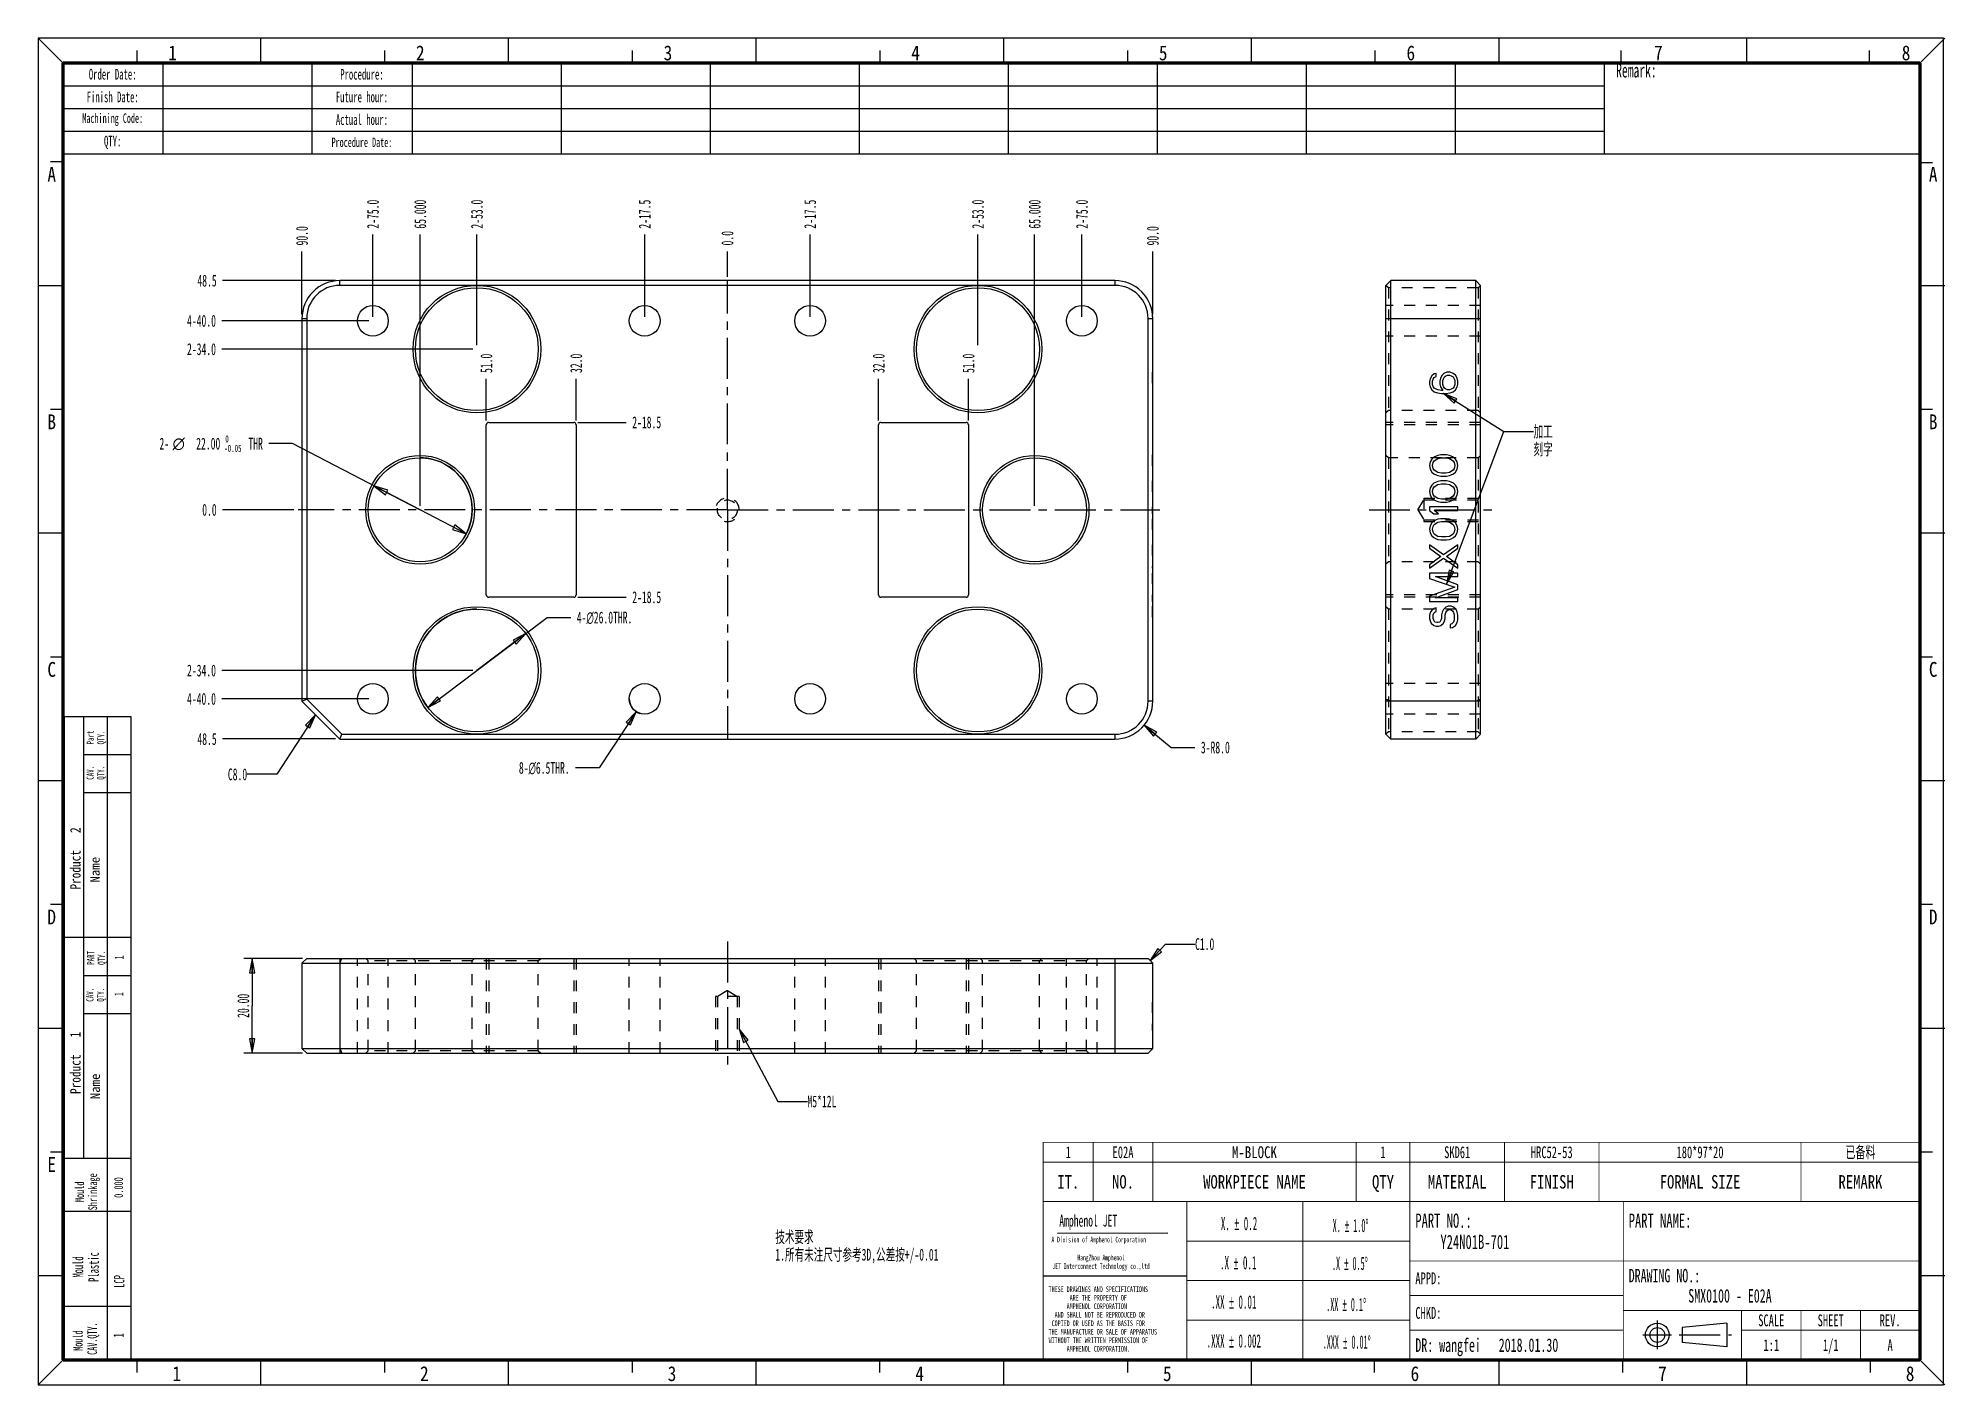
# Model space of a CAD drawing. Header units: millimetres. Extents: x 12 to 416, y 8 to 293.
import ezdxf
from ezdxf.enums import TextEntityAlignment as Align

# ---------------------------------------------------------------- set-up
doc = ezdxf.new("R2010")
doc.units = ezdxf.units.MM
doc.header["$LTSCALE"] = 23.1
doc.linetypes.add('CENTER', pattern=[0.6, 0.375, -0.075, 0.075, -0.075])
doc.linetypes.add('HIDDEN', pattern=[0.2, 0.1, -0.1])
doc.layers.get('0').update_dxf_attribs({"linetype": 'CONTINUOUS'})
for name, color, linetype in [('AXIS', 7, 'CONTINUOUS'), ('DEFAULT_1', 7, 'CENTER'), ('DEFAULT_2', 4, 'HIDDEN'), ('DIM', 7, 'CONTINUOUS'), ('NOTE', 7, 'CONTINUOUS')]:
    doc.layers.add(name, color=color, linetype=linetype)
doc.styles.get("Standard").update_dxf_attribs({"font": 'txt', "width": 0.6})
doc.styles.add('TEXTSTYLE_10', font='txt')
doc.styles.add('TEXTSTYLE_11', font='txt', dxfattribs={"width": 0.6})
doc.styles.add('TEXTSTYLE_12', font='txt', dxfattribs={"width": 0.6})
doc.styles.add('TEXTSTYLE_2', font='gdt', dxfattribs={"width": 0.6})
doc.styles.add('TEXTSTYLE_3', font='txt', dxfattribs={"width": 0.65})
doc.styles.add('TEXTSTYLE_4', font='txt', dxfattribs={"width": 0.8})
doc.styles.add('TEXTSTYLE_5', font='txt', dxfattribs={"width": 0.85})
doc.styles.add('TEXTSTYLE_6', font='txt', dxfattribs={"width": 0.5})
doc.styles.add('TEXTSTYLE_8', font='txt', dxfattribs={"width": 0.45})
doc.dimstyles.new('DIMSTYLE_1', dxfattribs={"dimtxt": 2.5, "dimasz": 3, "dimexe": 1.75, "dimexo": 0.875, "dimtad": 0, "dimtih": 1, "dimtoh": 1, "dimdec": 1, "dimzin": 0, "dimdsep": 46, "dimtxsty": 'STANDARD', "dimblk": 'CLOSED', "dimblk1": 'CLOSED', "dimblk2": 'CLOSED', "dimcen": 0.09, "dimadec": 0, "dimazin": 0, "dimtp": 0.3, "dimtm": 0.3, "dimtfac": 1, "dimtdec": 1, "dimtofl": 0, "dimtmove": 0, "dimatfit": 3, "dimldrblk": 'CLOSED', "dimfxl": 1, "dimtolj": 1, "dimtzin": 0, "dimarcsym": 0})
doc.dimstyles.new('DIMSTYLE_2', dxfattribs={"dimtxt": 2.5, "dimasz": 3, "dimexe": 1.75, "dimexo": 0.875, "dimtad": 0, "dimtih": 1, "dimtoh": 1, "dimdec": 1, "dimzin": 0, "dimdsep": 46, "dimtxsty": 'STANDARD', "dimblk": 'CLOSED', "dimblk1": 'CLOSED', "dimblk2": 'CLOSED', "dimcen": 0.09, "dimadec": 0, "dimazin": 0, "dimtp": 0.1, "dimtm": 0.1, "dimtfac": 1, "dimtdec": 1, "dimtofl": 0, "dimtmove": 0, "dimatfit": 3, "dimldrblk": 'CLOSED', "dimfxl": 1, "dimtolj": 1, "dimtzin": 0, "dimarcsym": 0})
doc.dimstyles.new('DIMSTYLE_3', dxfattribs={"dimtxt": 2.5, "dimasz": 3, "dimexe": 1.75, "dimexo": 0.875, "dimtad": 0, "dimtih": 1, "dimtoh": 1, "dimdec": 1, "dimzin": 0, "dimdsep": 46, "dimtxsty": 'STANDARD', "dimblk": 'CLOSED', "dimblk1": 'CLOSED', "dimblk2": 'CLOSED', "dimcen": 0.09, "dimadec": 0, "dimazin": 0, "dimtp": 0.2, "dimtm": 0.2, "dimtfac": 1, "dimtdec": 1, "dimtofl": 0, "dimtmove": 0, "dimatfit": 3, "dimldrblk": 'CLOSED', "dimfxl": 1, "dimtolj": 1, "dimtzin": 0, "dimarcsym": 0})
doc.dimstyles.new('DIMSTYLE_4', dxfattribs={"dimtxt": 2.5, "dimasz": 3, "dimexe": 1.75, "dimexo": 0.875, "dimtad": 0, "dimtih": 1, "dimtoh": 1, "dimdec": 3, "dimzin": 0, "dimdsep": 46, "dimtxsty": 'STANDARD', "dimblk": 'CLOSED', "dimblk1": 'CLOSED', "dimblk2": 'CLOSED', "dimcen": 0.09, "dimadec": 0, "dimazin": 0, "dimtp": 0.3, "dimtm": 0.3, "dimtfac": 1, "dimtdec": 3, "dimtofl": 0, "dimtmove": 0, "dimatfit": 3, "dimldrblk": 'CLOSED', "dimfxl": 1, "dimtolj": 1, "dimtzin": 0, "dimarcsym": 0})
doc.dimstyles.new('DIMSTYLE_5', dxfattribs={"dimtxt": 2.5, "dimasz": 3, "dimexe": 1.75, "dimexo": 0.875, "dimtad": 1, "dimdec": 1, "dimzin": 0, "dimdsep": 46, "dimtxsty": 'STANDARD', "dimblk": 'CLOSED', "dimblk1": 'CLOSED', "dimblk2": 'CLOSED', "dimcen": 0.09, "dimadec": 0, "dimazin": 0, "dimtp": 0.2, "dimtm": 0.2, "dimtfac": 1, "dimtdec": 1, "dimtofl": 0, "dimtmove": 0, "dimatfit": 3, "dimldrblk": 'CLOSED', "dimfxl": 1, "dimtolj": 1, "dimtzin": 0, "dimarcsym": 0})
doc.dimstyles.new('DIMSTYLE_6', dxfattribs={"dimtxt": 2.5, "dimasz": 3, "dimexe": 1.75, "dimexo": 0.875, "dimtad": 1, "dimdec": 1, "dimzin": 0, "dimdsep": 46, "dimtxsty": 'STANDARD', "dimblk": 'CLOSED', "dimblk1": 'CLOSED', "dimblk2": 'CLOSED', "dimcen": 0.09, "dimadec": 0, "dimazin": 0, "dimtp": 0.2, "dimtm": 0.2, "dimtfac": 1, "dimtdec": 1, "dimtofl": 0, "dimtmove": 0, "dimatfit": 3, "dimldrblk": 'CLOSED', "dimfxl": 1, "dimtolj": 1, "dimtzin": 0, "dimarcsym": 0})
doc.dimstyles.new('DIMSTYLE_7', dxfattribs={"dimtxt": 2.5, "dimasz": 3, "dimexe": 1.75, "dimexo": 0.875, "dimtad": 1, "dimzin": 0, "dimdsep": 46, "dimtxsty": 'STANDARD', "dimblk": 'CLOSED', "dimblk1": 'CLOSED', "dimblk2": 'CLOSED', "dimcen": 0.09, "dimadec": 0, "dimazin": 0, "dimtol": 1, "dimtm": 0.05, "dimtfac": 0.6, "dimtofl": 0, "dimtmove": 0, "dimatfit": 3, "dimldrblk": 'CLOSED', "dimfxl": 1, "dimtolj": 1, "dimtzin": 0, "dimarcsym": 0})
doc.dimstyles.new('DIMSTYLE_8', dxfattribs={"dimtxt": 2.5, "dimasz": 3, "dimexe": 1.75, "dimexo": 0.875, "dimtad": 1, "dimzin": 0, "dimdsep": 46, "dimtxsty": 'STANDARD', "dimblk": 'CLOSED', "dimblk1": 'CLOSED', "dimblk2": 'CLOSED', "dimcen": 0.09, "dimadec": 0, "dimazin": 0, "dimtp": 0.2, "dimtm": 0.2, "dimtfac": 1, "dimtofl": 0, "dimtmove": 0, "dimatfit": 3, "dimldrblk": 'CLOSED', "dimfxl": 1, "dimtolj": 1, "dimtzin": 0, "dimarcsym": 0})
doc.dimstyles.get("Standard").update_dxf_attribs({"dimtxt": 2.5, "dimasz": 3, "dimexe": 1.75, "dimexo": 0.875, "dimtad": 1, "dimdec": 3, "dimzin": 0, "dimdsep": 46, "dimtxsty": 'STANDARD', "dimblk": 'CLOSED', "dimblk1": 'CLOSED', "dimblk2": 'CLOSED', "dimcen": 0.09, "dimadec": 0, "dimazin": 0, "dimtol": 1, "dimtp": 0.001, "dimtm": 0.001, "dimtfac": 1, "dimtdec": 3, "dimtofl": 0, "dimtmove": 0, "dimatfit": 3, "dimldrblk": 'CLOSED', "dimfxl": 1, "dimtolj": 1, "dimtzin": 0, "dimarcsym": 0})

msp = doc.modelspace()

# ---------------------------------------------------------------- texts
at = {"color": 7, "linetype": 'Continuous', "char_height": 3.1434, "width": 2.671864, "line_spacing_factor": 0.9, "style": 'TEXTSTYLE_5'}
for s, insert, attachment_point in [('1', (40.6722, 291.5066), 2), ('2', (93.0616, 291.5066), 2), ('3', (145.4511, 291.5066), 2), ('4', (197.8406, 291.5066), 2), ('5', (250.2301, 291.5066), 2), ('6', (302.6196, 291.5066), 2), ('7', (355.0091, 291.5066), 2), ('8', (407.3985, 291.5066), 2), ('A', (14.1687, 265.8151), 1), ('A', (414.0404, 265.8151), 3), ('B', (14.1687, 213.4257), 1), ('B', (414.0404, 213.4257), 3), ('C', (14.1687, 161.0362), 1), ('C', (414.0404, 161.0362), 3), ('D', (14.1687, 108.6467), 1), ('D', (414.0404, 108.6467), 3), ('E', (14.1687, 56.2572), 1), ('1', (41.5351, 12.0056), 2), ('2', (93.9246, 12.0056), 2), ('3', (146.3141, 12.0056), 2), ('4', (198.7036, 12.0056), 2), ('5', (251.093, 12.0056), 2), ('6', (303.4825, 12.0056), 2), ('7', (355.872, 12.0056), 2), ('8', (408.2615, 12.0056), 2)]:
    msp.add_mtext(s, dxfattribs=dict(at, insert=insert, attachment_point=attachment_point))
at = {"color": 2, "linetype": 'Continuous', "insert": (168.1778, 40.6183), "char_height": 2.5, "width": 34.5, "attachment_point": 1, "line_spacing_factor": 0.9}
msp.add_mtext('技术要求\\P1.所有未注尺寸参考3D,公差按+/-0.01', dxfattribs=at)
at = {"layer": 'NOTE', "color": 2, "linetype": 'Continuous', "char_height": 2.5, "line_spacing_factor": 0.9}
for s, insert, width, attachment_point in [('加工刻字', (328.5803, 211.069), 6, 1), ('C8.0', (56.4301, 138.511), 6, 3), ('C1.0', (256.9678, 102.5971), 6, 1), ('M5*12L', (174.9694, 69.2863), 9, 1)]:
    msp.add_mtext(s, dxfattribs=dict(at, insert=insert, width=width, attachment_point=attachment_point))
at = {"layer": 'NOTE', "color": 2, "linetype": 'Continuous', "attachment_point": 1, "rotation": 90, "line_spacing_factor": 0.9}
for s, insert, char_height, width in [('Part\\PQTY.', (22.4864, 143.5833), 1.5, 3.6), ('CAV.\\PQTY.', (22.4561, 136.115), 1.5, 3.6), ('PART\\PQTY.', (22.5776, 96.9383), 1.5, 3.6), ('1', (28.4307, 98.0746), 1.85, 1.11), ('CAV.\\PQTY.', (22.4161, 89.1426), 1.5, 3.6), ('1', (28.3738, 90.2926), 1.85, 1.11), ('  Mould\\PShrinkage', (20.0449, 45.0094), 1.85, 9.99), ('0.000', (28.2951, 47.6494), 1.85, 5.55), (' Mould\\PPlastic', (19.5416, 29.8584), 2.2, 9.24), ('LCP', (28.2576, 28.6051), 2.2, 3.96), (' Mould\\PCAV.QTY.', (19.6336, 14.4207), 2, 9.6), ('1', (28.1166, 18.1062), 2.2, 1.32)]:
    msp.add_mtext(s, dxfattribs=dict(at, insert=insert, char_height=char_height, width=width))
for s, insert, char_height, width, style in [('Product   2', (18.9854, 112.8633), 2.2, 19.36, 'TEXTSTYLE_4'), ('Name', (23.2268, 114.3599), 2, 8, 'TEXTSTYLE_10'), ('Product   1', (18.9854, 69.6069), 2.2, 19.36, 'TEXTSTYLE_4'), ('Name', (23.275, 68.5054), 2, 8, 'TEXTSTYLE_10')]:
    msp.add_mtext(s, dxfattribs=dict(at, insert=insert, char_height=char_height, width=width, style=style))
at = {"layer": 'NOTE', "color": 2, "linetype": 'Continuous', "attachment_point": 1, "line_spacing_factor": 0.9}
for s, insert, char_height, width, style in [('Amphenol JET', (228.2475, 44.0519), 2.5, 22.871747, 'TEXTSTYLE_11'), ('X. \\Fgdt;{\\Fgdt;`}\\Ftxt; 0.2', (262.4362, 43.6038), 2.8, 13.066667, 'TEXTSTYLE_6'), ('X. \\Fgdt;{\\Fgdt;`}\\Ftxt; 1.0\\Fgdt;{\\Fgdt;~}', (286.0888, 43.1922), 2.8, 13.953333, 'TEXTSTYLE_8'), ('A Division of Amphenol Corporation', (226.6011, 39.398), 1.2, 26.520446, 'TEXTSTYLE_11'), ('         HangZhou Amphenol \\PJET Interconnect Technology co.,ltd', (226.8091, 35.5893), 1.2, 26.714063, 'TEXTSTYLE_12'), ('.X \\Fgdt;{\\Fgdt;`}\\Ftxt; 0.1', (262.265, 35.3061), 2.8, 13.066667, 'TEXTSTYLE_6'), ('.X \\Fgdt;{\\Fgdt;`}\\Ftxt; 0.5\\Fgdt;{\\Fgdt;~}', (285.9392, 35.1641), 2.8, 13.953333, 'TEXTSTYLE_8'), ('.XX \\Fgdt;{\\Fgdt;`}\\Ftxt; 0.01', (260.3626, 26.9989), 2.8, 15.866667, 'TEXTSTYLE_6'), ('.XX \\Fgdt;{\\Fgdt;`}\\Ftxt; 0.1\\Fgdt;{\\Fgdt;~}', (284.726, 26.4745), 2.8, 15.213333, 'TEXTSTYLE_8'), ('.XXX \\Fgdt;{\\Fgdt;`}\\Ftxt; 0.002', (259.4096, 18.7642), 2.8, 18.666667, 'TEXTSTYLE_6'), ('.XXX \\Fgdt;{\\Fgdt;`}\\Ftxt; 0.01\\Fgdt;{\\Fgdt;~}', (283.9826, 18.5265), 2.8, 17.733333, 'TEXTSTYLE_8')]:
    msp.add_mtext(s, dxfattribs=dict(at, insert=insert, char_height=char_height, width=width, style=style))

# ---------------------------------------------------------------- blocks, each defined once
blk = doc.blocks.new('*D1')
at = {"layer": 'DIM', "color": 2, "linetype": 'Continuous'}
blk.add_line((75.15, 241.74), (51.23, 241.74), dxfattribs=at)
at = {"layer": 'DIM', "color": 2, "linetype": 'Continuous', "insert": (49.98, 242.99), "char_height": 2.5, "width": 6, "attachment_point": 3, "line_spacing_factor": 0.9}
blk.add_mtext('48.5', dxfattribs=at)
blk = doc.blocks.new('_CLOSED')
at = {"color": 0, "linetype": 'ByBlock'}
for p, q in [((0, 0), (-1, 0.18)), ((-1, 0.18), (-1, -0.18)), ((-1, -0.18), (0, 0)), ((-1, 0), (0, 0))]:
    blk.add_line(p, q, dxfattribs=at)
blk = doc.blocks.new('*D2')
at = {"layer": 'DIM', "color": 2, "linetype": 'Continuous'}
blk.add_line((66.31, 193.24), (51.23, 193.24), dxfattribs=at)
at = {"layer": 'DIM', "color": 2, "linetype": 'Continuous', "insert": (49.98, 194.49), "char_height": 2.5, "width": 4.5, "attachment_point": 3, "line_spacing_factor": 0.9}
blk.add_mtext('0.0', dxfattribs=at)
blk = doc.blocks.new('*D3')
at = {"layer": 'DIM', "color": 2, "linetype": 'Continuous'}
blk.add_line((75.15, 144.74), (51.23, 144.74), dxfattribs=at)
at = {"layer": 'DIM', "color": 2, "linetype": 'Continuous', "insert": (49.98, 145.99), "char_height": 2.5, "width": 6, "attachment_point": 3, "line_spacing_factor": 0.9}
blk.add_mtext('48.5', dxfattribs=at)
blk = doc.blocks.new('*D4')
at = {"layer": 'DIM', "color": 2, "linetype": 'Continuous'}
blk.add_line((82.15, 233.24), (51.08, 233.24), dxfattribs=at)
at = {"layer": 'DIM', "color": 2, "linetype": 'Continuous', "insert": (49.83, 234.49), "char_height": 2.5, "width": 9, "attachment_point": 3, "line_spacing_factor": 0.9}
blk.add_mtext('4-40.0', dxfattribs=at)
blk = doc.blocks.new('*D5')
at = {"layer": 'DIM', "color": 2, "linetype": 'Continuous'}
blk.add_line((104.15, 227.24), (51.08, 227.24), dxfattribs=at)
at = {"layer": 'DIM', "color": 2, "linetype": 'Continuous', "insert": (49.83, 228.49), "char_height": 2.5, "width": 9, "attachment_point": 3, "line_spacing_factor": 0.9}
blk.add_mtext('2-34.0', dxfattribs=at)
blk = doc.blocks.new('*D6')
at = {"layer": 'DIM', "color": 2, "linetype": 'Continuous'}
blk.add_line((104.15, 159.24), (51.08, 159.24), dxfattribs=at)
at = {"layer": 'DIM', "color": 2, "linetype": 'Continuous', "insert": (49.83, 160.49), "char_height": 2.5, "width": 9, "attachment_point": 3, "line_spacing_factor": 0.9}
blk.add_mtext('2-34.0', dxfattribs=at)
blk = doc.blocks.new('*D7')
at = {"layer": 'DIM', "color": 2, "linetype": 'Continuous'}
blk.add_line((82.15, 153.24), (51.08, 153.24), dxfattribs=at)
at = {"layer": 'DIM', "color": 2, "linetype": 'Continuous', "insert": (49.83, 154.49), "char_height": 2.5, "width": 9, "attachment_point": 3, "line_spacing_factor": 0.9}
blk.add_mtext('4-40.0', dxfattribs=at)
blk = doc.blocks.new('*D8')
at = {"layer": 'DIM', "color": 2, "linetype": 'Continuous'}
blk.add_line((68.03, 234.61), (68.03, 247.93), dxfattribs=at)
at = {"layer": 'DIM', "color": 2, "linetype": 'Continuous', "insert": (66.78, 249.18), "char_height": 2.5, "width": 6, "attachment_point": 1, "rotation": 90, "line_spacing_factor": 0.9}
blk.add_mtext('90.0', dxfattribs=at)
blk = doc.blocks.new('*D9')
at = {"layer": 'DIM', "color": 2, "linetype": 'Continuous'}
blk.add_line((158.03, 242.55), (158.03, 247.93), dxfattribs=at)
at = {"layer": 'DIM', "color": 2, "linetype": 'Continuous', "insert": (156.78, 249.18), "char_height": 2.5, "width": 4.5, "attachment_point": 1, "rotation": 90, "line_spacing_factor": 0.9}
blk.add_mtext('0.0', dxfattribs=at)
blk = doc.blocks.new('*D10')
at = {"layer": 'DIM', "color": 2, "linetype": 'Continuous'}
blk.add_line((248.03, 234.61), (248.03, 247.93), dxfattribs=at)
at = {"layer": 'DIM', "color": 2, "linetype": 'Continuous', "insert": (246.78, 249.18), "char_height": 2.5, "width": 6, "attachment_point": 1, "rotation": 90, "line_spacing_factor": 0.9}
blk.add_mtext('90.0', dxfattribs=at)
blk = doc.blocks.new('*D11')
at = {"layer": 'DIM', "color": 2, "linetype": 'Continuous'}
blk.add_line((233.03, 234.11), (233.03, 251.49), dxfattribs=at)
at = {"layer": 'DIM', "color": 2, "linetype": 'Continuous', "insert": (231.78, 252.74), "char_height": 2.5, "width": 9, "attachment_point": 1, "rotation": 90, "line_spacing_factor": 0.9}
blk.add_mtext('2-75.0', dxfattribs=at)
blk = doc.blocks.new('*D12')
at = {"layer": 'DIM', "color": 2, "linetype": 'Continuous'}
blk.add_line((211.03, 228.11), (211.03, 251.49), dxfattribs=at)
at = {"layer": 'DIM', "color": 2, "linetype": 'Continuous', "insert": (209.78, 252.74), "char_height": 2.5, "width": 9, "attachment_point": 1, "rotation": 90, "line_spacing_factor": 0.9}
blk.add_mtext('2-53.0', dxfattribs=at)
blk = doc.blocks.new('*D13')
at = {"layer": 'DIM', "color": 2, "linetype": 'Continuous'}
blk.add_line((175.53, 234.11), (175.53, 251.49), dxfattribs=at)
at = {"layer": 'DIM', "color": 2, "linetype": 'Continuous', "insert": (174.28, 252.74), "char_height": 2.5, "width": 9, "attachment_point": 1, "rotation": 90, "line_spacing_factor": 0.9}
blk.add_mtext('2-17.5', dxfattribs=at)
blk = doc.blocks.new('*D14')
at = {"layer": 'DIM', "color": 2, "linetype": 'Continuous'}
blk.add_line((140.53, 234.11), (140.53, 251.49), dxfattribs=at)
at = {"layer": 'DIM', "color": 2, "linetype": 'Continuous', "insert": (139.28, 252.74), "char_height": 2.5, "width": 9, "attachment_point": 1, "rotation": 90, "line_spacing_factor": 0.9}
blk.add_mtext('2-17.5', dxfattribs=at)
blk = doc.blocks.new('*D15')
at = {"layer": 'DIM', "color": 2, "linetype": 'Continuous'}
blk.add_line((105.03, 228.11), (105.03, 251.49), dxfattribs=at)
at = {"layer": 'DIM', "color": 2, "linetype": 'Continuous', "insert": (103.78, 252.74), "char_height": 2.5, "width": 9, "attachment_point": 1, "rotation": 90, "line_spacing_factor": 0.9}
blk.add_mtext('2-53.0', dxfattribs=at)
blk = doc.blocks.new('*D16')
at = {"layer": 'DIM', "color": 2, "linetype": 'Continuous'}
blk.add_line((93.03, 194.11), (93.03, 251.49), dxfattribs=at)
at = {"layer": 'DIM', "color": 2, "linetype": 'Continuous', "insert": (91.78, 252.74), "char_height": 2.5, "width": 9, "attachment_point": 1, "rotation": 90, "line_spacing_factor": 0.9}
blk.add_mtext('65.000', dxfattribs=at)
blk = doc.blocks.new('*D17')
at = {"layer": 'DIM', "color": 2, "linetype": 'Continuous'}
blk.add_line((83.03, 234.11), (83.03, 251.49), dxfattribs=at)
at = {"layer": 'DIM', "color": 2, "linetype": 'Continuous', "insert": (81.78, 252.74), "char_height": 2.5, "width": 9, "attachment_point": 1, "rotation": 90, "line_spacing_factor": 0.9}
blk.add_mtext('2-75.0', dxfattribs=at)
blk = doc.blocks.new('*D18')
at = {"layer": 'DIM', "color": 2, "linetype": 'Continuous'}
blk.add_line((223.03, 194.11), (223.03, 251.49), dxfattribs=at)
at = {"layer": 'DIM', "color": 2, "linetype": 'Continuous', "insert": (221.78, 252.74), "char_height": 2.5, "width": 9, "attachment_point": 1, "rotation": 90, "line_spacing_factor": 0.9}
blk.add_mtext('65.000', dxfattribs=at)
blk = doc.blocks.new('*D19')
at = {"layer": 'DIM', "color": 2, "linetype": 'Continuous'}
for p, q in [((246.21, 147.66), (251.95, 142.95)), ((251.95, 142.95), (256.95, 142.95))]:
    blk.add_line(p, q, dxfattribs=at)
at = {"layer": 'DIM', "color": 2, "linetype": 'Continuous', "xscale": 3, "yscale": 3, "zscale": 3, "rotation": 140.6232138818}
blk.add_blockref('_CLOSED', (246.21, 147.66), dxfattribs=at)
at = {"layer": 'DIM', "color": 2, "linetype": 'Continuous', "insert": (258.2, 144.2), "char_height": 2.5, "width": 9, "attachment_point": 1, "line_spacing_factor": 0.9}
blk.add_mtext('3-R8.0', dxfattribs=at)
blk = doc.blocks.new('*D20')
at = {"layer": 'DIM', "color": 2, "linetype": 'Continuous'}
for p, q in [((138.74, 150.52), (130.91, 138.63)), ((130.91, 138.63), (125.91, 138.63))]:
    blk.add_line(p, q, dxfattribs=at)
at = {"layer": 'DIM', "color": 2, "linetype": 'Continuous', "xscale": 3, "yscale": 3, "zscale": 3, "rotation": 56.6197463399}
blk.add_blockref('_CLOSED', (138.74, 150.52), dxfattribs=at)
at = {"layer": 'DIM', "color": 2, "linetype": 'Continuous', "insert": (124.66, 139.88), "char_height": 2.5, "width": 16.8333, "attachment_point": 3, "line_spacing_factor": 0.9}
blk.add_mtext('8-\\Fgdt;{\\Fgdt;n}\\Ftxt;6.5THR.', dxfattribs=at)
blk = doc.blocks.new('*D21')
at = {"layer": 'DIM', "color": 2, "linetype": 'Continuous'}
for p, q in [((105.03, 159.24), (119.92, 170.45)), ((119.92, 170.45), (124.92, 170.45)), ((115.41, 167.06), (105.03, 159.24)), ((94.64, 151.41), (105.03, 159.24))]:
    blk.add_line(p, q, dxfattribs=at)
at = {"layer": 'DIM', "color": 2, "linetype": 'Continuous', "xscale": 3, "yscale": 3, "zscale": 3}
for p, rotation in [((115.41, 167.06), 36.9884905865), ((94.64, 151.41), 216.9884905865)]:
    blk.add_blockref('_CLOSED', p, dxfattribs=dict(at, rotation=rotation))
at = {"layer": 'DIM', "color": 2, "linetype": 'Continuous', "insert": (126.17, 171.7), "char_height": 2.5, "width": 18.3333, "attachment_point": 1, "line_spacing_factor": 0.9}
blk.add_mtext('4-\\Fgdt;{\\Fgdt;n}\\Ftxt;26.0THR.', dxfattribs=at)
blk = doc.blocks.new('*D22')
at = {"layer": 'DIM', "color": 2, "linetype": 'Continuous'}
for p, q in [((66, 207.25), (61, 207.25)), ((93.03, 193.24), (66, 207.25)), ((83.26, 198.3), (93.03, 193.24)), ((102.79, 188.17), (93.03, 193.24))]:
    blk.add_line(p, q, dxfattribs=at)
at = {"layer": 'DIM', "color": 2, "linetype": 'Continuous', "xscale": 3, "yscale": 3, "zscale": 3}
for p, rotation in [((83.26, 198.3), 152.5930164282), ((102.79, 188.17), 332.5930164282)]:
    blk.add_blockref('_CLOSED', p, dxfattribs=dict(at, rotation=rotation))
at = {"layer": 'DIM', "color": 2, "linetype": 'Continuous', "width": 0.6}
for s, height, p in [('2-', 2.5, (39.92, 206)), ('22.00', 2.5, (50.75, 206)), (' 0', 1.5, (52.55, 207.5)), ('-0.05', 1.5, (55.25, 205.5)), ('THR', 2.5, (59.75, 206))]:
    blk.add_text(s, height=height, dxfattribs=at).set_placement(p, align=Align.RIGHT)
at = {"layer": 'DIM', "color": 2, "linetype": 'Continuous', "style": 'TEXTSTYLE_2'}
blk.add_text('n', height=2.5, dxfattribs=at).set_placement((43.25, 206), align=Align.RIGHT)
blk = doc.blocks.new('*D23')
at = {"layer": 'DIM', "color": 2, "linetype": 'Continuous'}
for p, q in [((68.15, 98.27), (55.74, 98.27)), ((57.49, 98.27), (57.49, 88.27)), ((57.49, 78.27), (57.49, 88.27)), ((68.15, 78.27), (55.74, 78.27))]:
    blk.add_line(p, q, dxfattribs=at)
at = {"layer": 'DIM', "color": 2, "linetype": 'Continuous', "xscale": 3, "yscale": 3, "zscale": 3}
for p, rotation in [((57.49, 98.27), 90), ((57.49, 78.27), 270)]:
    blk.add_blockref('_CLOSED', p, dxfattribs=dict(at, rotation=rotation))
at = {"layer": 'DIM', "color": 2, "linetype": 'Continuous', "insert": (54.36, 88.27), "char_height": 2.5, "width": 7.5, "attachment_point": 2, "rotation": 90, "line_spacing_factor": 0.9}
blk.add_mtext('20.00', dxfattribs=at)
blk = doc.blocks.new('*D24')
at = {"layer": 'DIM', "color": 2, "linetype": 'Continuous'}
blk.add_line((107.03, 212.11), (107.03, 220.94), dxfattribs=at)
at = {"layer": 'DIM', "color": 2, "linetype": 'Continuous', "insert": (105.78, 222.19), "char_height": 2.5, "width": 6, "attachment_point": 1, "rotation": 90, "line_spacing_factor": 0.9}
blk.add_mtext('51.0', dxfattribs=at)
blk = doc.blocks.new('*D25')
at = {"layer": 'DIM', "color": 2, "linetype": 'Continuous'}
blk.add_line((126.03, 212.11), (126.03, 220.94), dxfattribs=at)
at = {"layer": 'DIM', "color": 2, "linetype": 'Continuous', "insert": (124.78, 222.19), "char_height": 2.5, "width": 6, "attachment_point": 1, "rotation": 90, "line_spacing_factor": 0.9}
blk.add_mtext('32.0', dxfattribs=at)
blk = doc.blocks.new('*D26')
at = {"layer": 'DIM', "color": 2, "linetype": 'Continuous'}
blk.add_line((190.03, 212.11), (190.03, 220.94), dxfattribs=at)
at = {"layer": 'DIM', "color": 2, "linetype": 'Continuous', "insert": (188.78, 222.19), "char_height": 2.5, "width": 6, "attachment_point": 1, "rotation": 90, "line_spacing_factor": 0.9}
blk.add_mtext('32.0', dxfattribs=at)
blk = doc.blocks.new('*D27')
at = {"layer": 'DIM', "color": 2, "linetype": 'Continuous'}
blk.add_line((209.03, 212.11), (209.03, 220.94), dxfattribs=at)
at = {"layer": 'DIM', "color": 2, "linetype": 'Continuous', "insert": (207.78, 222.19), "char_height": 2.5, "width": 6, "attachment_point": 1, "rotation": 90, "line_spacing_factor": 0.9}
blk.add_mtext('51.0', dxfattribs=at)
blk = doc.blocks.new('*D28')
at = {"layer": 'DIM', "color": 2, "linetype": 'Continuous'}
blk.add_line((126.4, 174.74), (136.65, 174.74), dxfattribs=at)
at = {"layer": 'DIM', "color": 2, "linetype": 'Continuous', "insert": (137.9, 175.99), "char_height": 2.5, "width": 9, "attachment_point": 1, "line_spacing_factor": 0.9}
blk.add_mtext('2-18.5', dxfattribs=at)
blk = doc.blocks.new('*D29')
at = {"layer": 'DIM', "color": 2, "linetype": 'Continuous'}
blk.add_line((126.4, 211.74), (136.65, 211.74), dxfattribs=at)
at = {"layer": 'DIM', "color": 2, "linetype": 'Continuous', "insert": (137.9, 212.99), "char_height": 2.5, "width": 9, "attachment_point": 1, "line_spacing_factor": 0.9}
blk.add_mtext('2-18.5', dxfattribs=at)
blk = doc.blocks.new('*T30')
at = {"color": 0, "linetype": 'ByBlock', "lineweight": -2}
for p, q in [((0, 0), (392.97, 0)), ((0, 0), (0, -19.2)), ((21.2, 0), (21.2, -19.2)), ((52.73, 0), (52.73, -19.2)), ((73.93, 0), (73.93, -19.2)), ((105.46, 0), (105.46, -19.2)), ((136.99, 0), (136.99, -19.2)), ((168.52, 0), (168.52, -19.2)), ((200.05, 0), (200.05, -19.2)), ((231.58, 0), (231.58, -19.2)), ((263.11, 0), (263.11, -19.2)), ((294.64, 0), (294.64, -19.2)), ((326.17, 0), (326.17, -19.2)), ((392.97, 0), (392.97, -19.2)), ((0, -4.8), (326.17, -4.8)), ((0, -9.6), (326.17, -9.6)), ((0, -14.4), (326.17, -14.4)), ((0, -19.2), (392.97, -19.2))]:
    blk.add_line(p, q, dxfattribs=at)
at = {"color": 0, "linetype": 'Continuous'}
for s, insert, char_height, width, attachment_point in [('  Remark:   ', (326.23, -0.06), 3, 66.68, 1), ('Finish Date:', (10.6, -7.2), 2.25, 21.08, 5), ('Future hour:', (63.33, -7.2), 2.25, 21.08, 5), ('Machining Code:', (10.6, -12), 2, 21.08, 5), ('Actual hour:', (63.33, -12), 2.25, 21.08, 5), ('QTY:', (10.6, -16.8), 2.25, 21.08, 5), ('Procedure Date:', (63.33, -16.8), 2, 21.08, 5)]:
    blk.add_mtext(s, dxfattribs=dict(at, insert=insert, char_height=char_height, width=width, attachment_point=attachment_point))
at = {"color": 0, "linetype": 'Continuous', "char_height": 2.25, "width": 21.08, "attachment_point": 5, "line_spacing_factor": 0.9}
for s, insert in [('Order Date: ', (10.6, -2.4)), ('Procedure:', (63.33, -2.4))]:
    blk.add_mtext(s, dxfattribs=dict(at, insert=insert))
blk = doc.blocks.new('*T31')
at = {"color": 2, "linetype": 'Continuous', "const_width": 0.2}
for points in [[(185.555, 46.06), (-0.1, 46.06)], [(0, 0), (0, 46.06)], [(10.58, 33.52), (10.58, 46.06)], [(23.18, 33.52), (23.18, 46.06)], [(66.18, 33.52), (66.18, 46.06)], [(77.58, 0), (77.58, 46.06)], [(97.58, 33.52), (97.58, 46.06)], [(117.58, 33.52), (117.58, 46.06)], [(160.315, 33.52), (160.315, 46.06)], [(185.455, 0), (185.455, 46.06)], [(185.455, 41.87), (0, 41.87)], [(185.455, 33.52), (0, 33.52)], [(30.36, 0), (30.36, 33.52)], [(54.89, 0), (54.89, 33.52)], [(122.72, 0), (122.72, 33.52)], [(77.58, 25.12), (30.36, 25.12)], [(185.455, 20.95), (77.58, 20.95)], [(77.58, 16.79), (30.36, 16.79)], [(122.72, 13.62), (77.58, 13.62)], [(77.58, 8.4), (30.36, 8.4)], [(185.455, 10.48), (122.72, 10.48)], [(147.745, 0), (147.745, 10.48)], [(160.315, 0), (160.315, 10.48)], [(172.885, 0), (172.885, 10.48)], [(122.72, 6.29), (77.58, 6.29)], [(185.455, 6.29), (147.745, 6.29)], [(185.555, 0), (-0.1, 0)]]:
    blk.add_lwpolyline(points, dxfattribs=at)
at = {"layer": 'NOTE', "color": 2, "linetype": 'Continuous', "line_spacing_factor": 0.9}
for s, insert, char_height, width, attachment_point, style in [('1', (5.29, 45.215), 2.5, 3.25, 2, 'TEXTSTYLE_3'), ('E02A', (16.88, 45.215), 2.5, 13, 2, 'TEXTSTYLE_3'), ('M-BLOCK', (44.68, 45.215), 2.5, 28, 2, 'TEXTSTYLE_4'), ('1', (71.88, 45.215), 2.5, 3.25, 2, 'TEXTSTYLE_3'), ('SKD61', (87.58, 45.215), 2.5, 16.25, 2, 'TEXTSTYLE_3'), ('HRC52-53', (107.58, 45.215), 2.5, 26, 2, 'TEXTSTYLE_3'), ('180*97*20', (138.9475, 45.215), 2.5, 29.25, 2, 'TEXTSTYLE_3'), ('已备料 ', (172.885, 45.215), 2.5, 13, 2, 'TEXTSTYLE_3'), ('IT.', (5.29, 39.12), 2.85, 13.68, 2, 'TEXTSTYLE_4'), ('NO.', (16.88, 39.12), 2.85, 13.68, 2, 'TEXTSTYLE_4'), ('WORKPIECE NAME', (44.68, 39.12), 2.85, 63.84, 2, 'TEXTSTYLE_4'), ('QTY', (71.88, 39.12), 2.85, 13.68, 2, 'TEXTSTYLE_4'), ('MATERIAL', (87.58, 39.12), 2.85, 36.48, 2, 'TEXTSTYLE_4'), ('FINISH', (107.58, 39.12), 2.85, 27.36, 2, 'TEXTSTYLE_4'), ('FORMAL SIZE', (138.9475, 39.12), 2.85, 50.16, 2, 'TEXTSTYLE_4'), ('REMARK', (172.885, 39.12), 2.85, 27.36, 2, 'TEXTSTYLE_4'), ('PART NO.:\\P    Y24N01B-701 ', (78.7175, 30.985), 3, 62.4, 1, 'TEXTSTYLE_3'), ('PART NAME:  \\P    ', (123.8575, 30.985), 3, 46.8, 1, 'TEXTSTYLE_3'), ('APPD:  ', (78.7175, 18.535), 2.5, 22.75, 1, 'TEXTSTYLE_3'), ('DRAWING NO.:   \\P          SMX0100 - E02A', (123.8575, 19.2775), 2.85, 88.92, 1, 'TEXTSTYLE_3'), (' \\P \\P \\P \\P \\P \\P \\P \\P \\PTHESE DRAWINGS AND SPECIFICATIONS\\P       ARE THE PROPERTY OF\\P      AMPHENOL CORPORATION\\P  AND SHALL NOT BE REPRODUCED OR\\P COPIED OR USED AS THE BASIS FOR\\PTHE MANUFACTURE OR SALE OF APPARATUS\\PWITHOUT THE WRITTEN PERMISSION OF\\P      AMPHENOL CORPORATION. ', (1.1375, 31.77), 1.2, 56.16, 1, 'TEXTSTYLE_3'), ('CHKD:', (78.7175, 11.205), 2.5, 16.25, 1, 'TEXTSTYLE_3'), ('SCALE', (154.03, 9.635), 2.5, 16.25, 2, 'TEXTSTYLE_3'), ('SHEET', (166.6, 9.635), 2.5, 16.25, 2, 'TEXTSTYLE_3'), ('REV.', (179.17, 9.635), 2.5, 13, 2, 'TEXTSTYLE_3'), ('DR: wangfei   2018.01.30', (78.7175, 4.57), 2.85, 88.92, 1, 'TEXTSTYLE_3'), ('1:1', (154.03, 4.395), 2.5, 9.75, 2, 'TEXTSTYLE_3'), ('1/1', (166.6, 4.395), 2.5, 9.75, 2, 'TEXTSTYLE_3'), ('A', (179.17, 4.395), 2.5, 3.25, 2, 'TEXTSTYLE_3')]:
    blk.add_mtext(s, dxfattribs=dict(at, insert=insert, char_height=char_height, width=width, attachment_point=attachment_point, style=style))
blk = doc.blocks.new('*T32')
at = {"color": 0, "linetype": 'ByBlock', "lineweight": -2}
for p, q in [((0, 0), (14.105, 0)), ((0, 0), (0, -135.975)), ((4.095, 0), (4.095, -93.45)), ((9.1, 0), (9.1, -135.975)), ((14.105, 0), (14.105, -135.975)), ((4.095, -8.05), (14.105, -8.05)), ((4.095, -16.1), (14.105, -16.1)), ((0, -46.725), (14.105, -46.725)), ((4.095, -54.775), (14.105, -54.775)), ((4.095, -62.825), (14.105, -62.825)), ((0, -93.45), (14.105, -93.45)), ((0, -104.65), (14.105, -104.65)), ((0, -124.775), (14.105, -124.775)), ((0, -135.975), (14.105, -135.975))]:
    blk.add_line(p, q, dxfattribs=at)

# ---------------------------------------------------------------- dimensions: what is measured, and where the dimension line sits
at = {"layer": 'DIM', "color": 2, "linetype": 'Continuous'}
for feature_location, offset, dtype, origin, text, dimstyle, picture, middle in [((83.0279, 234.1105), (0, 17.3817), 1, (158.0279, 233.2355), '2-<>', 'DIMSTYLE_1', '*D17', (83.0279, 257.2422)), ((105.0279, 228.1105), (0, 23.3817), 1, (158.0279, 227.2355), '2-<>', 'DIMSTYLE_1', '*D15', (105.0279, 257.2422)), ((140.5279, 234.1105), (0, 17.3817), 1, (158.0279, 233.2355), '2-<>', 'DIMSTYLE_3', '*D14', (140.5279, 257.2422)), ((233.0279, 234.1105), (0, 17.3817), 1, (158.0279, 233.2355), '2-<>', 'DIMSTYLE_1', '*D11', (233.0279, 257.2422)), ((211.0279, 228.1105), (0, 23.3817), 1, (158.0279, 227.2355), '2-<>', 'DIMSTYLE_1', '*D12', (211.0279, 257.2422)), ((175.5279, 234.1105), (0, 17.3817), 1, (158.0279, 233.2355), '2-<>', 'DIMSTYLE_3', '*D13', (175.5279, 257.2422)), ((82.1529, 233.2355), (-31.0738, 0), 0, (83.0279, 193.2355), '4-<>', 'DIMSTYLE_1', '*D4', (45.3291, 233.2355)), ((104.1529, 227.2355), (-53.0738, 0), 0, (105.0279, 193.2355), '2-<>', 'DIMSTYLE_1', '*D5', (45.3291, 227.2355)), ((126.4029, 211.7355), (10.2449, 0), 0, (125.5279, 193.2355), '2-<>', 'DIMSTYLE_3', '*D29', (142.3978, 211.7355)), ((104.1529, 159.2355), (-53.0738, 0), 0, (105.0279, 193.2355), '2-<>', 'DIMSTYLE_1', '*D6', (45.3291, 159.2355)), ((82.1529, 153.2355), (-31.0738, 0), 0, (83.0279, 193.2355), '4-<>', 'DIMSTYLE_1', '*D7', (45.3291, 153.2355)), ((126.4029, 174.7355), (10.2449, 0), 0, (125.5279, 193.2355), '2-<>', 'DIMSTYLE_3', '*D28', (142.3978, 174.7355))]:
    dim = msp.add_ordinate_dim(feature_location=feature_location, offset=offset, dtype=dtype, origin=origin, text=text, dimstyle=dimstyle, override={"dimtad": 1, "dimtih": 0, "dimtoh": 0}, dxfattribs=at)
    dim.commit()
    dim.dimension.update_dxf_attribs({"geometry": picture, "text_midpoint": middle})
for feature_location, offset, dtype, origin, dimstyle, picture, middle in [((93.0279, 194.1105), (0, 57.3817), 1, (158.0279, 193.2355), 'DIMSTYLE_4', '*D16', (93.0279, 257.2422)), ((223.0279, 194.1105), (0, 57.3817), 1, (158.0279, 193.2355), 'DIMSTYLE_4', '*D18', (223.0279, 257.2422)), ((68.0279, 234.6105), (0, 13.3241), 1, (158.0279, 241.6775), 'DIMSTYLE_1', '*D8', (68.0279, 252.1845)), ((248.0279, 234.6105), (0, 13.3241), 1, (158.0279, 233.7355), 'DIMSTYLE_1', '*D10', (248.0279, 252.1845)), ((158.0279238861, 242.5525455307), (0, 5.3819970873), 1, (158.0279238861, 241.6775455307), 'DIMSTYLE_2', '*D9', (158.0279238861, 251.434542618)), ((75.1529, 241.7355), (-23.9182, 0), 0, (67.1881, 193.2355), 'DIMSTYLE_1', '*D1', (46.9848, 241.7355)), ((107.0279, 212.1105), (0, 8.8289), 1, (158.0279, 211.2355), 'DIMSTYLE_1', '*D24', (107.0279, 225.1894)), ((126.0279, 212.1105), (0, 8.8289), 1, (158.0279, 211.2355), 'DIMSTYLE_1', '*D25', (126.0279, 225.1894)), ((190.0279, 212.1105), (0, 8.8289), 1, (158.0279, 211.2355), 'DIMSTYLE_1', '*D26', (190.0279, 225.1894)), ((209.0279, 212.1105), (0, 8.8289), 1, (158.0279, 211.2355), 'DIMSTYLE_1', '*D27', (209.0279, 225.1894)), ((66.3131291431, 193.2354579208), (-15.0783581177, 0), 0, (67.1881291431, 193.2354579208), 'DIMSTYLE_2', '*D2', (47.7347710254, 193.2354579208)), ((75.1529, 144.7355), (-23.9182, 0), 0, (76.0279, 193.2355), 'DIMSTYLE_1', '*D3', (46.9848, 144.7355))]:
    dim = msp.add_ordinate_dim(feature_location=feature_location, offset=offset, dtype=dtype, origin=origin, dimstyle=dimstyle, override={"dimtad": 1, "dimtih": 0, "dimtoh": 0}, dxfattribs=at)
    dim.commit()
    dim.dimension.update_dxf_attribs({"geometry": picture, "text_midpoint": middle})
for p1, p2, text, dimstyle, picture, middle in [((83.2626, 198.2988), (102.7933, 188.1721), '2-<>THR', 'DIMSTYLE_7', '*D22', (48.3369, 207.2477)), ((115.4118, 167.057), (94.6441, 151.4139), '4-<>THR.', 'DIMSTYLE_6', '*D21', (135.3371, 170.4531)), ((138.7398, 150.5216), (142.3161, 155.9493), '8-<>THR.', 'DIMSTYLE_6', '*D20', (116.2384, 138.6307))]:
    dim = msp.add_diameter_dim_2p(p1=p1, p2=p2, text=text, dimstyle=dimstyle, override={"dimtad": 0, "dimtih": 1, "dimtoh": 1}, dxfattribs=at)
    dim.commit()
    dim.dimension.update_dxf_attribs({"geometry": picture, "text_midpoint": middle, "dimtype": 163})
dim = msp.add_radius_dim(center=(240.0279, 152.7355), mpoint=(246.2118, 147.6601), text='3-<>', dimstyle='DIMSTYLE_5', override={"dimtad": 0, "dimtih": 1, "dimtoh": 1}, dxfattribs=at)
dim.commit()
dim.dimension.update_dxf_attribs({"geometry": '*D19', "text_midpoint": (262.6969, 142.9532), "dimtype": 164})
dim = msp.add_linear_dim(base=(57.4874, 98.2724), p1=(69.0279, 78.2724), p2=(69.0279, 98.2724), angle=90, dimstyle='DIMSTYLE_8', dxfattribs=at)
dim.commit()
dim.dimension.update_dxf_attribs({"geometry": '*D23', "text_midpoint": (57.4874, 88.2724), "dimtype": 160})

# ---------------------------------------------------------------- linework, layer by layer
at = {"color": 7, "linetype": 'Continuous'}
for p, q in [((17.4472, 287.8187), (12.2082, 293.0577)), ((12.216, 293.0561), (12.216, 8.0571)), ((415.3445, 293.0561), (12.216, 293.0561)), ((59.3588, 287.8187), (59.3588, 293.0577)), ((111.7482, 287.8187), (111.7482, 293.0577)), ((164.1377, 287.8187), (164.1377, 293.0577)), ((216.5272, 287.8187), (216.5272, 293.0577)), ((268.9167, 287.8187), (268.9167, 293.0577)), ((321.3062, 287.8187), (321.3062, 293.0577)), ((373.6957, 287.8187), (373.6957, 293.0577)), ((410.3683, 287.8187), (415.6072, 293.0577)), ((415.3445, 8.0571), (415.3445, 293.0561)), ((33.164, 287.8187), (33.164, 290.4382)), ((85.5535, 287.8187), (85.5535, 290.4382)), ((137.943, 287.8187), (137.943, 290.4382)), ((190.3325, 287.8187), (190.3325, 290.4382)), ((242.7219, 287.8187), (242.7219, 290.4382)), ((295.1114, 287.8187), (295.1114, 290.4382)), ((347.099, 287.8187), (347.099, 290.4382)), ((399.6668, 287.8187), (399.6668, 290.4382)), ((17.4472, 266.8629), (14.8277, 266.8629)), ((412.9878, 266.6605), (410.3683, 266.6605)), ((17.4472, 240.6682), (12.2082, 240.6682)), ((76.0279, 240.7355), (76.0279, 241.7355)), ((240.0279, 241.7355), (76.0279, 241.7355)), ((240.0279, 240.7355), (76.0279, 240.7355)), ((240.0279, 241.7355), (240.0279, 240.7355)), ((298.3699, 241.7355), (297.3699, 240.7355)), ((297.3699, 145.7355), (297.3699, 240.7355)), ((298.3699, 144.7355), (298.3699, 241.7355)), ((316.3699, 241.7355), (298.3699, 241.7355)), ((316.3699, 144.7355), (316.3699, 241.7355)), ((317.3699, 240.7355), (316.3699, 241.7355)), ((317.3699, 145.7355), (317.3699, 240.7355)), ((415.6072, 240.6682), (410.3683, 240.6682)), ((68.0279, 233.7355), (68.0279, 152.7355)), ((68.0279, 233.7355), (69.0279, 233.7355)), ((69.0279, 233.7355), (69.0279, 153.1497)), ((247.0279, 233.7355), (248.0279, 233.7355)), ((247.0279, 152.7355), (247.0279, 233.7355)), ((248.0279, 152.7355), (248.0279, 233.7355)), ((297.3699, 233.7355), (317.3699, 233.7355)), ((307.5926, 221.9855), (307.082, 221.6105)), ((307.9756, 222.1105), (307.5926, 221.9855)), ((307.9756, 221.4855), (307.9756, 222.1105)), ((309.6352, 222.1105), (309.2522, 221.7355)), ((310.2735, 222.3605), (309.6352, 222.1105)), ((310.9118, 222.3605), (310.2735, 222.3605)), ((311.5501, 222.1105), (310.9118, 222.3605)), ((312.0607, 221.7355), (311.5501, 222.1105)), ((306.699, 220.9855), (306.5713, 220.3605)), ((306.5713, 220.3605), (306.5713, 219.8605)), ((306.5713, 219.8605), (306.699, 219.2355)), ((307.082, 221.6105), (306.699, 220.9855)), ((306.699, 219.2355), (307.082, 218.6105)), ((307.082, 218.6105), (307.5926, 218.2355)), ((307.2096, 220.4855), (307.3373, 220.8605)), ((307.2096, 219.7355), (307.2096, 220.4855)), ((307.3373, 219.3605), (307.2096, 219.7355)), ((307.3373, 220.8605), (307.5926, 221.2355)), ((307.5926, 218.9855), (307.3373, 219.3605)), ((307.5926, 221.2355), (307.9756, 221.4855)), ((307.9756, 218.7355), (307.5926, 218.9855)), ((307.5926, 218.2355), (308.2309, 217.9855)), ((308.3586, 218.6105), (307.9756, 218.7355)), ((308.2309, 217.9855), (309.1245, 217.8605)), ((309.1245, 218.4855), (308.3586, 218.6105)), ((308.8692, 221.1105), (308.7415, 220.4855)), ((308.7415, 220.4855), (308.7415, 219.8605)), ((308.7415, 219.8605), (308.8692, 219.2355)), ((309.2522, 221.7355), (308.8692, 221.1105)), ((308.8692, 219.2355), (309.3798, 218.4855)), ((309.3798, 218.4855), (309.1245, 218.4855)), ((309.1245, 217.8605), (310.0181, 217.8605)), ((309.3798, 220.6105), (309.5075, 220.9855)), ((309.3798, 219.7355), (309.3798, 220.6105)), ((309.5075, 219.3605), (309.3798, 219.7355)), ((309.5075, 220.9855), (309.7628, 221.3605)), ((309.7628, 218.9855), (309.5075, 219.3605)), ((309.7628, 221.3605), (310.0181, 221.6105)), ((310.0181, 218.7355), (309.7628, 218.9855)), ((310.0181, 221.6105), (310.4011, 221.7355)), ((310.4011, 218.6105), (310.0181, 218.7355)), ((310.0181, 217.8605), (310.9118, 217.9855)), ((310.4011, 221.7355), (310.7841, 221.7355)), ((310.7841, 218.6105), (310.4011, 218.6105)), ((310.7841, 221.7355), (311.1671, 221.6105)), ((311.1671, 218.7355), (310.7841, 218.6105)), ((310.9118, 217.9855), (311.5501, 218.2355)), ((311.1671, 221.6105), (311.5501, 221.3605)), ((311.5501, 218.9855), (311.1671, 218.7355)), ((311.5501, 221.3605), (311.8054, 220.9855)), ((311.8054, 219.3605), (311.5501, 218.9855)), ((311.5501, 218.2355), (312.0607, 218.6105)), ((311.8054, 220.9855), (311.933, 220.6105)), ((311.933, 219.7355), (311.8054, 219.3605)), ((311.933, 220.6105), (311.933, 219.7355)), ((312.4437, 221.1105), (312.0607, 221.7355)), ((312.0607, 218.6105), (312.4437, 219.2355)), ((312.5713, 220.4855), (312.4437, 221.1105)), ((312.4437, 219.2355), (312.5713, 219.8605)), ((312.5713, 219.8605), (312.5713, 220.4855)), ((17.4472, 214.4734), (14.8277, 214.4734)), ((412.9878, 214.4711), (410.3683, 214.4711)), ((107.0279, 175.2355), (107.0279, 211.2355)), ((107.5279, 211.7355), (125.5279, 211.7355)), ((126.0279, 211.2355), (126.0279, 175.2355)), ((190.0279, 175.2355), (190.0279, 211.2355)), ((190.5279, 211.7355), (208.5279, 211.7355)), ((209.0279, 211.2355), (209.0279, 175.2355)), ((306.699, 203.3605), (306.5713, 202.6105)), ((306.5713, 202.6105), (306.699, 201.8605)), ((307.082, 203.9855), (306.699, 203.3605)), ((306.699, 201.8605), (307.082, 201.2355)), ((307.465, 204.3605), (307.082, 203.9855)), ((307.2096, 202.6105), (307.3373, 203.2355)), ((307.3373, 201.9855), (307.2096, 202.6105)), ((307.3373, 203.2355), (307.5926, 203.6105)), ((307.5926, 201.6105), (307.3373, 201.9855)), ((307.9756, 204.6105), (307.465, 204.3605)), ((307.5926, 203.6105), (308.3586, 204.1105)), ((308.3586, 204.7355), (307.9756, 204.6105)), ((308.9969, 204.8605), (308.3586, 204.7355)), ((308.3586, 204.1105), (309.1245, 204.2355)), ((310.1458, 204.8605), (308.9969, 204.8605)), ((309.1245, 204.2355), (310.0181, 204.2355)), ((310.0181, 204.2355), (310.7841, 204.1105)), ((310.7841, 204.7355), (310.1458, 204.8605)), ((311.1671, 204.6105), (310.7841, 204.7355)), ((310.7841, 204.1105), (311.5501, 203.6105)), ((311.6777, 204.3605), (311.1671, 204.6105)), ((311.5501, 203.6105), (311.8054, 203.2355)), ((311.8054, 201.9855), (311.5501, 201.6105)), ((312.0607, 203.9855), (311.6777, 204.3605)), ((311.8054, 203.2355), (311.933, 202.6105)), ((311.933, 202.6105), (311.8054, 201.9855)), ((312.4437, 203.3605), (312.0607, 203.9855)), ((312.0607, 201.2355), (312.4437, 201.8605)), ((312.5713, 202.6105), (312.4437, 203.3605)), ((312.4437, 201.8605), (312.5713, 202.6105)), ((306.699, 197.8605), (306.5713, 197.1105)), ((307.082, 198.4855), (306.699, 197.8605)), ((307.082, 201.2355), (307.465, 200.8605)), ((307.465, 198.8605), (307.082, 198.4855)), ((307.2096, 197.1105), (307.3373, 197.7355)), ((307.3373, 197.7355), (307.5926, 198.1105)), ((307.465, 200.8605), (307.9756, 200.6105)), ((307.9756, 199.1105), (307.465, 198.8605)), ((308.3586, 201.1105), (307.5926, 201.6105)), ((307.5926, 198.1105), (308.3586, 198.6105)), ((307.9756, 200.6105), (308.3586, 200.4855)), ((308.3586, 199.2355), (307.9756, 199.1105)), ((309.1245, 200.9855), (308.3586, 201.1105)), ((308.3586, 200.4855), (308.9969, 200.3605)), ((308.9969, 199.3605), (308.3586, 199.2355)), ((308.3586, 198.6105), (309.1245, 198.7355)), ((308.9969, 200.3605), (310.1458, 200.3605)), ((310.1458, 199.3605), (308.9969, 199.3605)), ((310.0181, 200.9855), (309.1245, 200.9855)), ((309.1245, 198.7355), (310.0181, 198.7355)), ((310.7841, 201.1105), (310.0181, 200.9855)), ((310.0181, 198.7355), (310.7841, 198.6105)), ((310.1458, 200.3605), (310.7841, 200.4855)), ((310.7841, 199.2355), (310.1458, 199.3605)), ((311.5501, 201.6105), (310.7841, 201.1105)), ((310.7841, 200.4855), (311.1671, 200.6105)), ((311.1671, 199.1105), (310.7841, 199.2355)), ((310.7841, 198.6105), (311.5501, 198.1105)), ((311.1671, 200.6105), (311.6777, 200.8605)), ((311.6777, 198.8605), (311.1671, 199.1105)), ((311.5501, 198.1105), (311.8054, 197.7355)), ((311.6777, 200.8605), (312.0607, 201.2355)), ((312.0607, 198.4855), (311.6777, 198.8605)), ((311.8054, 197.7355), (311.933, 197.1105)), ((312.4437, 197.8605), (312.0607, 198.4855)), ((312.5713, 197.1105), (312.4437, 197.8605)), ((306.5713, 197.1105), (306.699, 196.3605)), ((306.5713, 193.8605), (306.5713, 193.1105)), ((312.5713, 193.8605), (306.5713, 193.8605)), ((306.699, 196.3605), (307.082, 195.7355)), ((307.082, 195.7355), (307.465, 195.3605)), ((307.3373, 196.4855), (307.2096, 197.1105)), ((307.5926, 196.1105), (307.3373, 196.4855)), ((307.465, 195.3605), (307.9756, 195.1105)), ((308.3586, 195.6105), (307.5926, 196.1105)), ((307.9756, 195.1105), (308.3586, 194.9855)), ((309.1245, 195.4855), (308.3586, 195.6105)), ((308.3586, 194.9855), (308.9969, 194.8605)), ((308.9969, 194.8605), (310.1458, 194.8605)), ((310.0181, 195.4855), (309.1245, 195.4855)), ((310.7841, 195.6105), (310.0181, 195.4855)), ((310.1458, 194.8605), (310.7841, 194.9855)), ((311.5501, 196.1105), (310.7841, 195.6105)), ((310.7841, 194.9855), (311.1671, 195.1105)), ((311.1671, 195.1105), (311.6777, 195.3605)), ((311.8054, 196.4855), (311.5501, 196.1105)), ((311.6777, 195.3605), (312.0607, 195.7355)), ((311.933, 197.1105), (311.8054, 196.4855)), ((312.0607, 195.7355), (312.4437, 196.3605)), ((312.4437, 196.3605), (312.5713, 197.1105)), ((312.5713, 193.1105), (312.5713, 193.8605)), ((306.5713, 193.1105), (307.465, 192.3605)), ((306.699, 189.8605), (306.5713, 189.1105)), ((307.082, 190.4855), (306.699, 189.8605)), ((307.465, 190.8605), (307.082, 190.4855)), ((307.2096, 189.1105), (307.3373, 189.7355)), ((307.3373, 189.7355), (307.5926, 190.1105)), ((307.465, 192.3605), (308.4862, 192.3605)), ((307.9756, 191.1105), (307.465, 190.8605)), ((307.5926, 193.1105), (312.5713, 193.1105)), ((308.4862, 192.3605), (307.5926, 193.1105)), ((307.5926, 190.1105), (308.3586, 190.6105)), ((308.3586, 191.2355), (307.9756, 191.1105)), ((308.9969, 191.3605), (308.3586, 191.2355)), ((308.3586, 190.6105), (309.1245, 190.7355)), ((310.1458, 191.3605), (308.9969, 191.3605)), ((309.1245, 190.7355), (310.0181, 190.7355)), ((310.0181, 190.7355), (310.7841, 190.6105)), ((310.7841, 191.2355), (310.1458, 191.3605)), ((311.1671, 191.1105), (310.7841, 191.2355)), ((310.7841, 190.6105), (311.5501, 190.1105)), ((311.6777, 190.8605), (311.1671, 191.1105)), ((311.5501, 190.1105), (311.8054, 189.7355)), ((312.0607, 190.4855), (311.6777, 190.8605)), ((311.8054, 189.7355), (311.933, 189.1105)), ((312.4437, 189.8605), (312.0607, 190.4855)), ((312.5713, 189.1105), (312.4437, 189.8605)), ((17.4472, 188.2787), (12.2082, 188.2787)), ((306.5713, 189.1105), (306.699, 188.3605)), ((309.5075, 183.7355), (306.5713, 185.8605)), ((306.5713, 185.8605), (306.5713, 185.1105)), ((306.699, 188.3605), (307.082, 187.7355)), ((307.082, 187.7355), (307.465, 187.3605)), ((307.3373, 188.4855), (307.2096, 189.1105)), ((307.5926, 188.1105), (307.3373, 188.4855)), ((307.465, 187.3605), (307.9756, 187.1105)), ((308.3586, 187.6105), (307.5926, 188.1105)), ((307.9756, 187.1105), (308.3586, 186.9855)), ((309.1245, 187.4855), (308.3586, 187.6105)), ((308.3586, 186.9855), (308.9969, 186.8605)), ((308.9969, 186.8605), (310.1458, 186.8605)), ((310.0181, 187.4855), (309.1245, 187.4855)), ((312.5713, 185.8605), (309.5075, 183.7355)), ((310.7841, 187.6105), (310.0181, 187.4855)), ((310.1458, 186.8605), (310.7841, 186.9855)), ((311.5501, 188.1105), (310.7841, 187.6105)), ((310.7841, 186.9855), (311.1671, 187.1105)), ((311.1671, 187.1105), (311.6777, 187.3605)), ((311.8054, 188.4855), (311.5501, 188.1105)), ((311.6777, 187.3605), (312.0607, 187.7355)), ((311.933, 189.1105), (311.8054, 188.4855)), ((312.0607, 187.7355), (312.4437, 188.3605)), ((312.4437, 188.3605), (312.5713, 189.1105)), ((312.5713, 185.1105), (312.5713, 185.8605)), ((415.6072, 188.2787), (410.3683, 188.2787)), ((306.5713, 185.1105), (308.9969, 183.3605)), ((308.9969, 183.3605), (306.5713, 181.6105)), ((306.5713, 180.8605), (309.5075, 182.9855)), ((306.5713, 181.6105), (306.5713, 180.8605)), ((309.5075, 182.9855), (312.5713, 180.8605)), ((310.1458, 183.3605), (312.5713, 185.1105)), ((312.5713, 181.6105), (310.1458, 183.3605)), ((312.5713, 180.8605), (312.5713, 181.6105)), ((312.5713, 179.8605), (306.5713, 179.8605)), ((306.5713, 179.8605), (306.5713, 178.7355)), ((306.5713, 178.7355), (311.933, 176.8605)), ((307.8479, 179.1105), (312.5713, 179.1105)), ((312.5713, 177.3605), (307.8479, 179.1105)), ((312.5713, 179.1105), (312.5713, 179.8605)), ((125.5279, 174.7355), (107.5279, 174.7355)), ((208.5279, 174.7355), (190.5279, 174.7355)), ((311.933, 176.8605), (306.5713, 174.9855)), ((306.5713, 174.9855), (306.5713, 173.8605)), ((306.5713, 173.8605), (312.5713, 173.8605)), ((307.8479, 174.6105), (312.5713, 176.3605)), ((312.5713, 174.6105), (307.8479, 174.6105)), ((312.5713, 176.3605), (312.5713, 177.3605)), ((312.5713, 173.8605), (312.5713, 174.6105)), ((306.699, 171.4855), (306.5713, 170.8605)), ((306.5713, 170.8605), (306.5713, 170.2355)), ((306.5713, 170.2355), (306.699, 169.7355)), ((307.082, 171.9855), (306.699, 171.4855)), ((306.699, 169.7355), (306.9543, 169.2355)), ((307.5926, 172.3605), (307.082, 171.9855)), ((307.3373, 170.9855), (307.465, 171.3605)), ((307.3373, 170.2355), (307.3373, 170.9855)), ((307.465, 169.8605), (307.3373, 170.2355)), ((307.465, 171.3605), (307.7203, 171.6105)), ((307.7203, 169.4855), (307.465, 169.8605)), ((307.9756, 172.4855), (307.5926, 172.3605)), ((307.7203, 171.6105), (307.9756, 171.7355)), ((308.1032, 169.3605), (307.7203, 169.4855)), ((307.9756, 171.7355), (307.9756, 172.4855)), ((308.7415, 169.4855), (308.3586, 169.3605)), ((308.9969, 169.8605), (308.7415, 169.4855)), ((309.1245, 170.2355), (308.9969, 169.8605)), ((309.2522, 171.6105), (309.1245, 170.9855)), ((309.1245, 170.9855), (309.1245, 170.2355)), ((309.5075, 172.1105), (309.2522, 171.6105)), ((310.0181, 172.6105), (309.5075, 172.1105)), ((309.5075, 169.2355), (309.7628, 169.7355)), ((309.7628, 169.7355), (309.8905, 170.2355)), ((309.8905, 170.9855), (310.0181, 171.4855)), ((309.8905, 170.2355), (309.8905, 170.9855)), ((310.5288, 172.8605), (310.0181, 172.6105)), ((310.0181, 171.4855), (310.2735, 171.8605)), ((310.2735, 171.8605), (310.6564, 172.1105)), ((311.1671, 172.8605), (310.5288, 172.8605)), ((310.6564, 172.1105), (311.0394, 172.1105)), ((311.0394, 172.1105), (311.4224, 171.8605)), ((311.6777, 172.6105), (311.1671, 172.8605)), ((311.6777, 169.4855), (311.2947, 169.1105)), ((311.4224, 171.8605), (311.6777, 171.4855)), ((312.1884, 172.1105), (311.6777, 172.6105)), ((311.6777, 171.4855), (311.8054, 170.9855)), ((311.8054, 169.9855), (311.6777, 169.4855)), ((311.8054, 170.9855), (311.8054, 169.9855)), ((312.4437, 171.6105), (312.1884, 172.1105)), ((312.5713, 170.9855), (312.4437, 171.6105)), ((312.4437, 169.3605), (312.5713, 169.9855)), ((312.5713, 169.9855), (312.5713, 170.9855)), ((306.9543, 169.2355), (307.465, 168.7355)), ((307.465, 168.7355), (307.9756, 168.6105)), ((307.9756, 168.6105), (308.4862, 168.6105)), ((308.3586, 169.3605), (308.1032, 169.3605)), ((308.4862, 168.6105), (308.9969, 168.7355)), ((308.9969, 168.7355), (309.5075, 169.2355)), ((311.2947, 169.1105), (310.9118, 168.9855)), ((310.9118, 168.9855), (310.9118, 168.2355)), ((310.9118, 168.2355), (311.4224, 168.3605)), ((311.4224, 168.3605), (312.0607, 168.7355)), ((312.0607, 168.7355), (312.4437, 169.3605)), ((17.4472, 162.084), (14.8277, 162.084)), ((412.9878, 162.084), (410.3683, 162.084)), ((68.0279, 152.7355), (69.0279, 153.1497)), ((68.0279, 152.7355), (76.0279, 144.7355)), ((76.4421, 145.7355), (69.0279, 153.1497)), ((248.0279, 152.7355), (247.0279, 152.7355)), ((317.3699, 152.7355), (297.3699, 152.7355)), ((76.0279, 144.7355), (76.4421, 145.7355)), ((76.4421, 145.7355), (240.0279, 145.7355)), ((240.0279, 145.7355), (240.0279, 144.7355)), ((297.3699, 145.7355), (298.3699, 144.7355)), ((317.3699, 145.7355), (316.3699, 144.7355)), ((76.0279, 144.7355), (240.0279, 144.7355)), ((316.3699, 144.7355), (298.3699, 144.7355)), ((17.4472, 135.8892), (12.2082, 135.8892)), ((415.6072, 135.8892), (410.3683, 135.8892)), ((17.4472, 109.6945), (14.8277, 109.6945)), ((412.9878, 109.6945), (410.3683, 109.6945)), ((68.0279, 97.2724), (69.0279, 98.2724)), ((68.0279, 97.2724), (68.0279, 79.2724)), ((68.0279, 97.2724), (248.0279, 97.2724)), ((69.0279, 98.2724), (247.0279, 98.2724)), ((76.0279, 97.2724), (76.4421, 98.2724)), ((76.0279, 97.2724), (76.0279, 79.2724)), ((240.0279, 98.2724), (240.0279, 78.2724)), ((248.0279, 97.2724), (247.0279, 98.2724)), ((248.0279, 79.2724), (248.0279, 97.2724)), ((17.4472, 83.4997), (12.2082, 83.4997)), ((415.6072, 83.4997), (410.3683, 83.4997)), ((68.0279, 79.2724), (69.0279, 78.2724)), ((68.0279, 79.2724), (248.0279, 79.2724)), ((69.0279, 78.2724), (247.0279, 78.2724)), ((76.0279, 79.2724), (76.4421, 78.2724)), ((247.0279, 78.2724), (248.0279, 79.2724)), ((17.4472, 57.305), (14.8277, 57.305)), ((412.9878, 57.305), (410.3683, 57.305)), ((227.8694, 40.194), (251.1874, 40.216)), ((17.4472, 31.1103), (12.2082, 31.1103)), ((224.8661, 31.1631), (255.2501, 31.1631)), ((415.6072, 31.1103), (410.3683, 31.1103)), ((17.4472, 13.2978), (12.2082, 8.0589)), ((33.164, 10.6784), (33.164, 13.2978)), ((59.3588, 8.0589), (59.3588, 13.2978)), ((85.5535, 10.6784), (85.5535, 13.2978)), ((111.7482, 8.0589), (111.7482, 13.2978)), ((137.943, 10.6784), (137.943, 13.2978)), ((164.1377, 8.0589), (164.1377, 13.2978)), ((190.3079, 10.6784), (190.3079, 13.2978)), ((216.5272, 8.0589), (216.5272, 13.2978)), ((242.7219, 10.6784), (242.7219, 13.2978)), ((268.9167, 8.0589), (268.9167, 13.2978)), ((294.9423, 10.6784), (294.9423, 13.2978)), ((321.3062, 8.0589), (321.3062, 13.2978)), ((347.5009, 10.6754), (347.5009, 13.2948)), ((373.6957, 8.0589), (373.6957, 13.2978)), ((399.8904, 10.6784), (399.8904, 13.2978)), ((410.3683, 13.2978), (415.6072, 8.0589)), ((12.216, 8.0571), (415.3445, 8.0571))]:
    msp.add_line(p, q, dxfattribs=at)
at = {"color": 1, "linetype": 'Continuous'}
for p, q in [((369.4843, 21.1303), (360.0542, 20.1873)), ((360.0542, 20.1873), (360.0542, 17.0439)), ((369.4843, 21.1303), (369.4843, 16.1009)), ((369.4843, 16.1009), (360.0542, 17.0439))]:
    msp.add_line(p, q, dxfattribs=at)
at = {"color": 7, "linetype": 'Continuous', "const_width": 0.7}
for points in [[(17.4472, 287.8187), (17.4472, 13.2978)], [(410.3683, 287.8187), (17.4472, 287.8187)], [(410.3683, 13.2978), (410.3683, 287.8187)], [(17.4472, 13.2978), (410.3683, 13.2978)]]:
    msp.add_lwpolyline(points, dxfattribs=at)
at = {"color": 7, "linetype": 'Continuous'}
for centre, radius in [((105.0279, 227.2355), 13.5), ((105.0279, 227.2355), 13), ((211.0279, 227.2355), 13.5), ((211.0279, 227.2355), 13), ((83.0279, 233.2355), 3.25), ((140.5279, 233.2355), 3.25), ((175.5279, 233.2355), 3.25), ((233.0279, 233.2355), 3.25), ((93.0279, 193.2355), 11.5), ((93.0279, 193.2355), 11), ((223.0279, 193.2355), 11.5), ((223.0279, 193.2355), 11), ((105.0279, 159.2355), 13.5), ((105.0279, 159.2355), 13), ((211.0279, 159.2355), 13.5), ((211.0279, 159.2355), 13), ((83.0279, 153.2355), 3.25), ((140.5279, 153.2355), 3.25), ((175.5279, 153.2355), 3.25), ((233.0279, 153.2355), 3.25)]:
    msp.add_circle(centre, radius, dxfattribs=at)
at = {"color": 1, "linetype": 'Continuous'}
for radius in [2.5147, 1.5717]:
    msp.add_circle((354.7699, 18.6156), radius, dxfattribs=at)
at = {"color": 7, "linetype": 'Continuous'}
for centre, radius, start, end in [((76.0279, 233.7355), 8, 89.999999, 180.000001), ((76.0279, 233.7355), 7, 90, 180), ((240.0279, 233.7355), 8, 359.999999, 90.000001), ((240.0279, 233.7355), 7, 0, 90), ((107.5279, 211.2355), 0.5, 90, 180), ((125.5279, 211.2355), 0.5, 0, 90), ((190.5279, 211.2355), 0.5, 90, 180), ((208.5279, 211.2355), 0.5, 0, 90), ((107.5279, 175.2355), 0.5, 180, 270), ((125.5279, 175.2355), 0.5, 270, 360), ((190.5279, 175.2355), 0.5, 180, 270), ((208.5279, 175.2355), 0.5, 270, 360), ((240.0279, 152.7355), 8, 270, 0.000001), ((240.0279, 152.7355), 7, 270, 0)]:
    msp.add_arc(centre, radius, start, end, dxfattribs=at)
at = {"layer": 'AXIS', "color": 1, "linetype": 'CENTER'}
for p, q in [((158.0279, 193.2355), (158.0279, 241.6775)), ((158.0279, 193.2355), (67.1881, 193.2355)), ((158.0279, 193.2355), (158.0279, 144.7934)), ((158.0279, 193.2355), (249.5175, 193.2355)), ((293.7748, 193.2355), (320.965, 193.2355)), ((158.0279, 101.8675), (158.0279, 74.6774))]:
    msp.add_line(p, q, dxfattribs=at)
at = {"layer": 'DEFAULT_1', "color": 6, "linetype": 'CENTER'}
for p, q in [((354.7699, 21.646), (354.7699, 15.5852)), ((351.7395, 18.6156), (357.8003, 18.6156)), ((359.4194, 18.6156), (370.4796, 18.6156))]:
    msp.add_line(p, q, dxfattribs=at)
at = {"layer": 'DEFAULT_2', "color": 4, "linetype": 'HIDDEN'}
for p, q in [((297.8699, 240.2355), (297.3699, 240.7355)), ((297.8699, 240.2355), (297.8699, 214.2355)), ((316.8699, 240.2355), (297.8699, 240.2355)), ((316.8699, 240.2355), (317.3699, 240.7355)), ((316.8699, 240.2355), (316.8699, 214.2355)), ((317.3699, 236.4855), (297.3699, 236.4855)), ((317.3699, 229.9855), (297.3699, 229.9855)), ((248.0279, 222.3605), (247.9279, 222.3605)), ((247.9279, 222.3605), (247.9279, 217.8605)), ((248.0279, 222.1105), (247.9279, 222.1105)), ((248.0279, 221.9855), (247.9279, 221.9855)), ((248.0279, 221.7355), (247.9279, 221.7355)), ((248.0279, 221.6105), (247.9279, 221.6105)), ((248.0279, 221.4855), (247.9279, 221.4855)), ((248.0279, 221.3605), (247.9279, 221.3605)), ((248.0279, 221.2355), (247.9279, 221.2355)), ((248.0279, 221.1105), (247.9279, 221.1105)), ((248.0279, 220.9855), (247.9279, 220.9855)), ((248.0279, 220.8605), (247.9279, 220.8605)), ((248.0279, 220.6105), (247.9279, 220.6105)), ((248.0279, 220.4855), (247.9279, 220.4855)), ((248.0279, 220.3605), (247.9279, 220.3605)), ((248.0279, 219.8605), (247.9279, 219.8605)), ((248.0279, 219.7355), (247.9279, 219.7355)), ((248.0279, 219.3605), (247.9279, 219.3605)), ((248.0279, 219.2355), (247.9279, 219.2355)), ((248.0279, 218.9855), (247.9279, 218.9855)), ((248.0279, 218.7355), (247.9279, 218.7355)), ((248.0279, 218.6105), (247.9279, 218.6105)), ((248.0279, 218.4855), (247.9279, 218.4855)), ((248.0279, 218.2355), (247.9279, 218.2355)), ((248.0279, 217.9855), (247.9279, 217.9855)), ((248.0279, 217.8605), (247.9279, 217.8605)), ((297.8699, 214.2355), (297.3699, 213.7355)), ((316.8699, 214.2355), (297.8699, 214.2355)), ((316.8699, 214.2355), (317.3699, 213.7355)), ((317.3699, 211.7355), (297.3699, 211.7355)), ((317.3699, 211.2355), (297.3699, 211.2355)), ((248.0279, 204.8605), (247.9279, 204.8605)), ((247.9279, 204.8605), (247.9279, 200.3605)), ((248.0279, 204.7355), (247.9279, 204.7355)), ((248.0279, 204.6105), (247.9279, 204.6105)), ((248.0279, 204.3605), (247.9279, 204.3605)), ((248.0279, 204.2355), (247.9279, 204.2355)), ((248.0279, 204.1105), (247.9279, 204.1105)), ((248.0279, 203.9855), (247.9279, 203.9855)), ((248.0279, 203.6105), (247.9279, 203.6105)), ((248.0279, 203.3605), (247.9279, 203.3605)), ((248.0279, 203.2355), (247.9279, 203.2355)), ((248.0279, 202.6105), (247.9279, 202.6105)), ((248.0279, 201.9855), (247.9279, 201.9855)), ((248.0279, 201.8605), (247.9279, 201.8605)), ((297.8699, 204.2355), (297.3699, 204.7355)), ((297.8699, 204.2355), (297.8699, 182.2355)), ((309.1245, 204.2355), (297.8699, 204.2355)), ((316.8699, 204.2355), (310.0181, 204.2355)), ((316.8699, 204.2355), (317.3699, 204.7355)), ((316.8699, 204.2355), (316.8699, 182.2355)), ((248.0279, 201.6105), (247.9279, 201.6105)), ((248.0279, 201.2355), (247.9279, 201.2355)), ((248.0279, 201.1105), (247.9279, 201.1105)), ((248.0279, 200.9855), (247.9279, 200.9855)), ((248.0279, 200.8605), (247.9279, 200.8605)), ((248.0279, 200.6105), (247.9279, 200.6105)), ((248.0279, 200.4855), (247.9279, 200.4855)), ((248.0279, 200.3605), (247.9279, 200.3605)), ((248.0279, 199.3605), (247.9279, 199.3605)), ((247.9279, 199.3605), (247.9279, 194.8605)), ((248.0279, 199.2355), (247.9279, 199.2355)), ((248.0279, 199.1105), (247.9279, 199.1105)), ((248.0279, 198.8605), (247.9279, 198.8605)), ((248.0279, 198.7355), (247.9279, 198.7355)), ((248.0279, 198.6105), (247.9279, 198.6105)), ((248.0279, 198.4855), (247.9279, 198.4855)), ((248.0279, 198.1105), (247.9279, 198.1105)), ((248.0279, 197.8605), (247.9279, 197.8605)), ((248.0279, 197.7355), (247.9279, 197.7355)), ((248.0279, 197.1105), (247.9279, 197.1105)), ((248.0279, 196.4855), (247.9279, 196.4855)), ((248.0279, 196.3605), (247.9279, 196.3605)), ((248.0279, 196.1105), (247.9279, 196.1105)), ((248.0279, 195.7355), (247.9279, 195.7355)), ((248.0279, 195.6105), (247.9279, 195.6105)), ((248.0279, 195.4855), (247.9279, 195.4855)), ((248.0279, 195.3605), (247.9279, 195.3605)), ((248.0279, 195.1105), (247.9279, 195.1105)), ((248.0279, 194.9855), (247.9279, 194.9855)), ((248.0279, 194.8605), (247.9279, 194.8605)), ((248.0279, 193.8605), (247.9279, 193.8605)), ((247.9279, 193.8605), (247.9279, 192.3605)), ((304.1081, 193.2355), (305.3699, 195.3355)), ((305.3699, 195.7355), (305.3699, 190.7355)), ((305.3699, 195.7355), (317.3699, 195.7355)), ((305.3699, 195.3355), (317.3699, 195.3355)), ((248.0279, 193.1105), (247.9279, 193.1105)), ((248.0279, 192.3605), (247.9279, 192.3605)), ((248.0279, 191.3605), (247.9279, 191.3605)), ((247.9279, 191.3605), (247.9279, 186.8605)), ((248.0279, 191.2355), (247.9279, 191.2355)), ((248.0279, 191.1105), (247.9279, 191.1105)), ((248.0279, 190.8605), (247.9279, 190.8605)), ((248.0279, 190.7355), (247.9279, 190.7355)), ((248.0279, 190.6105), (247.9279, 190.6105)), ((248.0279, 190.4855), (247.9279, 190.4855)), ((248.0279, 190.1105), (247.9279, 190.1105)), ((248.0279, 189.8605), (247.9279, 189.8605)), ((248.0279, 189.7355), (247.9279, 189.7355)), ((304.1081, 193.2355), (305.3699, 191.1355)), ((305.3699, 191.1355), (317.3699, 191.1355)), ((305.3699, 190.7355), (309.1245, 190.7355)), ((310.0181, 190.7355), (317.3699, 190.7355)), ((248.0279, 189.1105), (247.9279, 189.1105)), ((248.0279, 188.4855), (247.9279, 188.4855)), ((248.0279, 188.3605), (247.9279, 188.3605)), ((248.0279, 188.1105), (247.9279, 188.1105)), ((248.0279, 187.7355), (247.9279, 187.7355)), ((248.0279, 187.6105), (247.9279, 187.6105)), ((248.0279, 187.4855), (247.9279, 187.4855)), ((248.0279, 187.3605), (247.9279, 187.3605)), ((248.0279, 187.1105), (247.9279, 187.1105)), ((248.0279, 186.9855), (247.9279, 186.9855)), ((248.0279, 186.8605), (247.9279, 186.8605)), ((248.0279, 185.8605), (247.9279, 185.8605)), ((247.9279, 185.8605), (247.9279, 180.8605)), ((248.0279, 185.1105), (247.9279, 185.1105)), ((248.0279, 183.7355), (247.9279, 183.7355)), ((248.0279, 183.3605), (247.9279, 183.3605)), ((248.0279, 182.9855), (247.9279, 182.9855)), ((248.0279, 181.6105), (247.9279, 181.6105)), ((297.8699, 182.2355), (297.3699, 181.7355)), ((316.8699, 182.2355), (297.8699, 182.2355)), ((316.8699, 182.2355), (317.3699, 181.7355)), ((248.0279, 180.8605), (247.9279, 180.8605)), ((248.0279, 179.8605), (247.9279, 179.8605)), ((247.9279, 179.8605), (247.9279, 173.8605)), ((248.0279, 179.1105), (247.9279, 179.1105)), ((248.0279, 178.7355), (247.9279, 178.7355)), ((248.0279, 177.3605), (247.9279, 177.3605)), ((248.0279, 176.8605), (247.9279, 176.8605)), ((248.0279, 176.3605), (247.9279, 176.3605)), ((248.0279, 174.9855), (247.9279, 174.9855)), ((248.0279, 174.6105), (247.9279, 174.6105)), ((248.0279, 173.8605), (247.9279, 173.8605)), ((317.3699, 175.2355), (297.3699, 175.2355)), ((317.3699, 174.7355), (297.3699, 174.7355)), ((248.0279, 172.8605), (247.9279, 172.8605)), ((247.9279, 172.8605), (247.9279, 168.2355)), ((248.0279, 172.6105), (247.9279, 172.6105)), ((248.0279, 172.4855), (247.9279, 172.4855)), ((248.0279, 172.3605), (247.9279, 172.3605)), ((248.0279, 172.1105), (247.9279, 172.1105)), ((248.0279, 171.9855), (247.9279, 171.9855)), ((248.0279, 171.8605), (247.9279, 171.8605)), ((248.0279, 171.7355), (247.9279, 171.7355)), ((248.0279, 171.6105), (247.9279, 171.6105)), ((248.0279, 171.4855), (247.9279, 171.4855)), ((248.0279, 171.3605), (247.9279, 171.3605)), ((248.0279, 170.9855), (247.9279, 170.9855)), ((248.0279, 170.8605), (247.9279, 170.8605)), ((248.0279, 170.2355), (247.9279, 170.2355)), ((248.0279, 169.9855), (247.9279, 169.9855)), ((248.0279, 169.8605), (247.9279, 169.8605)), ((248.0279, 169.7355), (247.9279, 169.7355)), ((248.0279, 169.4855), (247.9279, 169.4855)), ((297.8699, 172.2355), (297.3699, 172.7355)), ((316.8699, 172.2355), (297.8699, 172.2355)), ((297.8699, 172.2355), (297.8699, 146.2355)), ((316.8699, 172.2355), (317.3699, 172.7355)), ((316.8699, 172.2355), (316.8699, 146.2355)), ((248.0279, 169.3605), (247.9279, 169.3605)), ((248.0279, 169.2355), (247.9279, 169.2355)), ((248.0279, 169.1105), (247.9279, 169.1105)), ((248.0279, 168.9855), (247.9279, 168.9855)), ((248.0279, 168.7355), (247.9279, 168.7355)), ((248.0279, 168.6105), (247.9279, 168.6105)), ((248.0279, 168.3605), (247.9279, 168.3605)), ((248.0279, 168.2355), (247.9279, 168.2355)), ((317.3699, 156.4855), (297.3699, 156.4855)), ((298.3699, 152.7355), (297.3699, 153.1497)), ((317.3699, 149.9855), (297.3699, 149.9855)), ((316.3699, 152.7355), (317.3699, 153.1497)), ((297.8699, 146.2355), (297.3699, 145.7355)), ((316.8699, 146.2355), (297.8699, 146.2355)), ((316.8699, 146.2355), (317.3699, 145.7355)), ((76.0279, 98.2724), (76.0279, 97.2724)), ((79.7779, 78.2724), (79.7779, 98.2724)), ((82.0279, 97.7724), (81.5279, 98.2724)), ((82.0279, 78.7724), (82.0279, 97.7724)), ((118.0279, 97.7724), (82.0279, 97.7724)), ((86.2779, 78.2724), (86.2779, 98.2724)), ((92.0279, 97.7724), (91.5279, 98.2724)), ((92.0279, 78.7724), (92.0279, 97.7724)), ((104.0279, 97.7724), (104.5279, 98.2724)), ((104.0279, 78.7724), (104.0279, 97.7724)), ((107.0279, 98.2724), (107.0279, 78.2724)), ((107.5279, 98.2724), (107.5279, 78.2724)), ((118.0279, 97.7724), (118.5279, 98.2724)), ((118.0279, 78.7724), (118.0279, 97.7724)), ((125.5279, 98.2724), (125.5279, 78.2724)), ((126.0279, 98.2724), (126.0279, 78.2724)), ((137.2779, 78.2724), (137.2779, 98.2724)), ((143.7779, 78.2724), (143.7779, 98.2724)), ((172.2779, 78.2724), (172.2779, 98.2724)), ((178.7779, 78.2724), (178.7779, 98.2724)), ((190.0279, 98.2724), (190.0279, 78.2724)), ((190.5279, 98.2724), (190.5279, 78.2724)), ((198.0279, 97.7724), (197.5279, 98.2724)), ((234.0279, 97.7724), (198.0279, 97.7724)), ((198.0279, 78.7724), (198.0279, 97.7724)), ((208.5279, 98.2724), (208.5279, 78.2724)), ((209.0279, 98.2724), (209.0279, 78.2724)), ((212.0279, 97.7724), (211.5279, 98.2724)), ((212.0279, 78.7724), (212.0279, 97.7724)), ((224.0279, 97.7724), (224.5279, 98.2724)), ((224.0279, 78.7724), (224.0279, 97.7724)), ((229.7779, 78.2724), (229.7779, 98.2724)), ((234.0279, 97.7724), (234.5279, 98.2724)), ((234.0279, 78.7724), (234.0279, 97.7724)), ((236.2779, 78.2724), (236.2779, 98.2724)), ((155.5279, 90.2724), (155.5279, 78.2724)), ((160.5279, 90.2724), (155.5279, 90.2724)), ((158.0279, 91.5343), (155.9279, 90.2724)), ((155.9279, 90.2724), (155.9279, 78.2724)), ((158.0279, 91.5343), (160.1279, 90.2724)), ((160.1279, 90.2724), (160.1279, 78.2724)), ((160.5279, 90.2724), (160.5279, 78.2724)), ((248.0279, 89.071), (247.9279, 89.071)), ((247.9279, 89.071), (247.9279, 83.071)), ((248.0279, 88.9433), (247.9279, 88.9433)), ((248.0279, 88.688), (247.9279, 88.688)), ((248.0279, 88.5604), (247.9279, 88.5604)), ((248.0279, 88.4327), (247.9279, 88.4327)), ((248.0279, 88.305), (247.9279, 88.305)), ((248.0279, 88.1774), (247.9279, 88.1774)), ((248.0279, 88.0497), (247.9279, 88.0497)), ((248.0279, 87.9221), (247.9279, 87.9221)), ((248.0279, 87.7944), (247.9279, 87.7944)), ((248.0279, 87.6667), (247.9279, 87.6667)), ((248.0279, 87.5391), (247.9279, 87.5391)), ((248.0279, 87.4114), (247.9279, 87.4114)), ((248.0279, 87.2838), (247.9279, 87.2838)), ((248.0279, 87.1561), (247.9279, 87.1561)), ((248.0279, 86.9008), (247.9279, 86.9008)), ((248.0279, 86.7731), (247.9279, 86.7731)), ((248.0279, 86.6455), (247.9279, 86.6455)), ((248.0279, 86.5178), (247.9279, 86.5178)), ((248.0279, 86.3901), (247.9279, 86.3901)), ((248.0279, 86.2625), (247.9279, 86.2625)), ((248.0279, 86.1348), (247.9279, 86.1348)), ((248.0279, 86.0072), (247.9279, 86.0072)), ((248.0279, 85.8795), (247.9279, 85.8795)), ((248.0279, 85.7518), (247.9279, 85.7518)), ((248.0279, 85.6242), (247.9279, 85.6242)), ((248.0279, 85.4965), (247.9279, 85.4965)), ((248.0279, 85.3689), (247.9279, 85.3689)), ((248.0279, 85.2412), (247.9279, 85.2412)), ((248.0279, 85.1136), (247.9279, 85.1136)), ((248.0279, 84.9859), (247.9279, 84.9859)), ((248.0279, 84.8582), (247.9279, 84.8582)), ((248.0279, 84.7306), (247.9279, 84.7306)), ((248.0279, 84.6029), (247.9279, 84.6029)), ((248.0279, 84.4753), (247.9279, 84.4753)), ((248.0279, 84.3476), (247.9279, 84.3476)), ((248.0279, 84.2199), (247.9279, 84.2199)), ((248.0279, 84.0923), (247.9279, 84.0923)), ((248.0279, 83.9646), (247.9279, 83.9646)), ((248.0279, 83.837), (247.9279, 83.837)), ((248.0279, 83.7093), (247.9279, 83.7093)), ((248.0279, 83.5816), (247.9279, 83.5816)), ((248.0279, 83.454), (247.9279, 83.454)), ((248.0279, 83.1987), (247.9279, 83.1987)), ((248.0279, 83.071), (247.9279, 83.071)), ((76.0279, 79.2724), (76.0279, 78.2724)), ((82.0279, 78.7724), (81.5279, 78.2724)), ((118.0279, 78.7724), (82.0279, 78.7724)), ((92.0279, 78.7724), (91.5279, 78.2724)), ((104.0279, 78.7724), (104.5279, 78.2724)), ((118.0279, 78.7724), (118.5279, 78.2724)), ((198.0279, 78.7724), (197.5279, 78.2724)), ((234.0279, 78.7724), (198.0279, 78.7724)), ((212.0279, 78.7724), (211.5279, 78.2724)), ((224.0279, 78.7724), (224.5279, 78.2724)), ((234.0279, 78.7724), (234.5279, 78.2724))]:
    msp.add_line(p, q, dxfattribs=at)
msp.add_circle((158.0279, 193.2355), 2.1, dxfattribs=at)
msp.add_arc((158.0279, 193.2355), 2.5, 255, 195, dxfattribs=at)
at = {"layer": 'DIM', "color": 2, "linetype": 'Continuous'}
for centre, radius, start, end in [((93.0279, 193.2355), 11, 328.044974, 90), ((105.0279, 159.2355), 13, 90, 220.839129), ((140.5279, 153.2355), 3.25, 180, 251.688234)]:
    msp.add_arc(centre, radius, start, end, dxfattribs=at)

# ---------------------------------------------------------------- block references
for name, p in [('*T30', (17.3818, 287.7958)), ('*T32', (17.6874, 149.4981)), ('*T31', (224.8588, 13.3273))]:
    msp.add_blockref(name, p)

msp.set_redraw_order([(e.dxf.handle, doc.entitydb.next_handle()) for e in msp.query("TEXT MTEXT ATTDEF DIMENSION ARC_DIMENSION")])  # texts and dimensions are drawn at this point

# ---------------------------------------------------------------- leaders
at = {"layer": 'NOTE', "color": 2, "linetype": 'Continuous', "annotation_type": 0, "has_hookline": 1, "hookline_direction": 1}
for points, text_width in [([(309.5068, 217.8605), (322.3303, 209.819), (328.5803, 209.819)], 4.0894), ([(310.1528, 177.483), (322.3303, 209.819), (328.5803, 209.819)], 4.0894), ([(70.8855, 149.8779), (62.6801, 137.261), (56.4301, 137.261)], 4.6429), ([(247.4423, 97.8581), (250.7178, 101.3471), (256.9678, 101.3471)], 4.6429), ([(160.5279, 83.4053), (168.7194, 68.0363), (174.9694, 68.0363)], 8)]:
    msp.add_leader(points, dimstyle='STANDARD', override={"dimtad": 0}, dxfattribs=dict(at, text_width=text_width))

doc.saveas('drawing.dxf')
